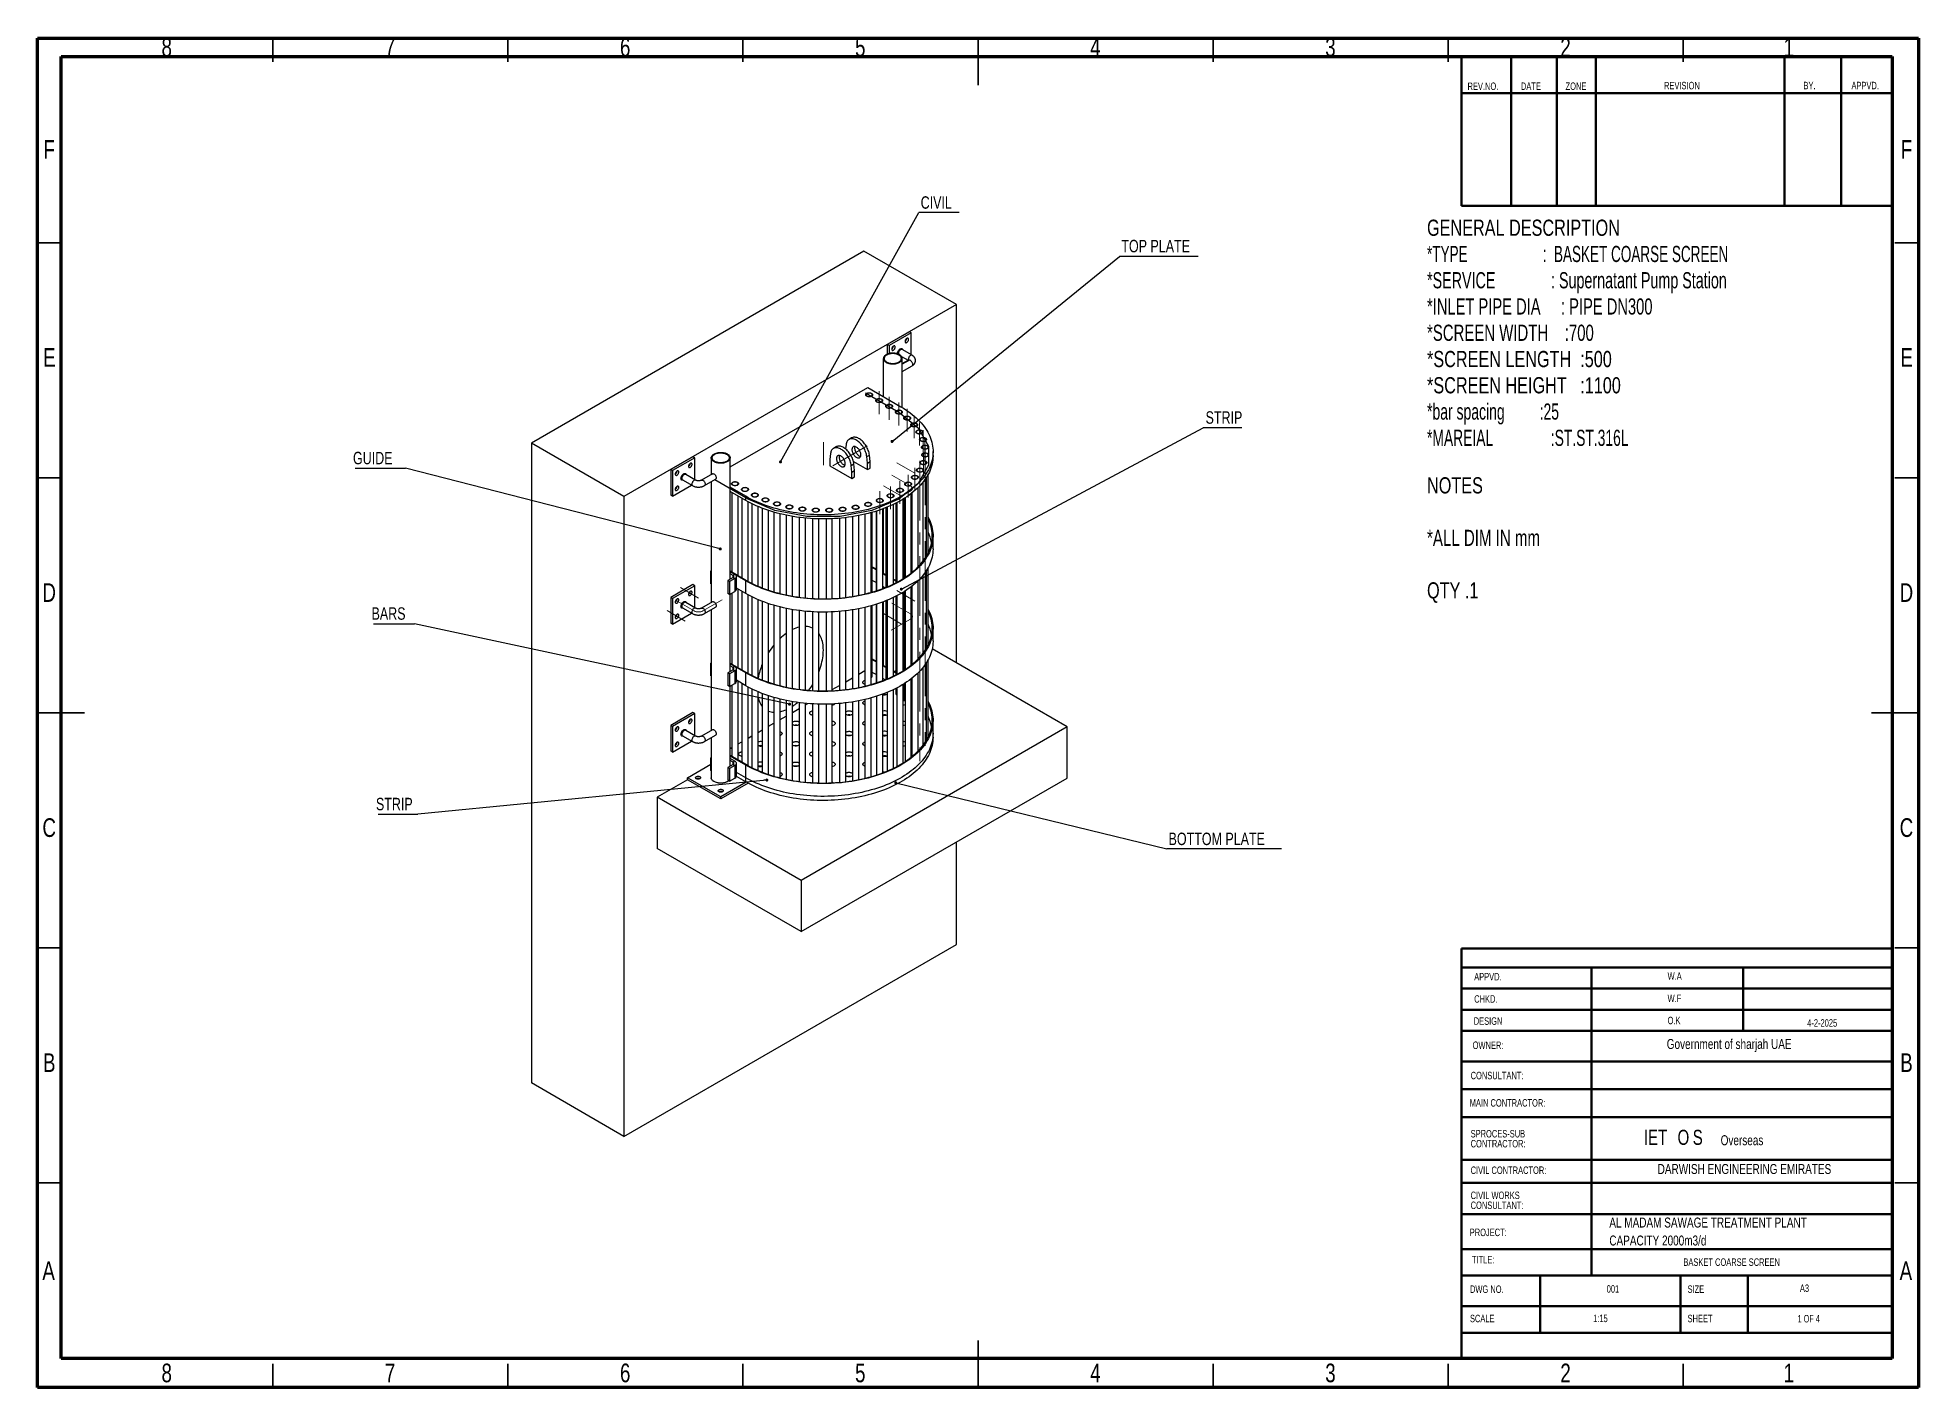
# Model space of a CAD drawing. Header units: millimetres. Extents: x 15 to 1274, y -314 to 292.
# Drawn here: x 15 to 415, y 5 to 292.1 of the extents above; entities that cross this region are included whole.
import ezdxf

# ---------------------------------------------------------------- set-up
doc = ezdxf.new("R2010")
doc.units = ezdxf.units.MM
doc.linetypes.add('CENTERX2', pattern=[20.32, 12.7, -2.54, 2.54, -2.54])
doc.layers.add('BOLD', color=7, linetype='Continuous', lineweight=25)
doc.layers.add('FORMAT', color=7, linetype='Continuous')
doc.styles.add('SLDTEXTSTYLE0', font='TXT', dxfattribs={"width": 0.75})
doc.styles.add('SLDTEXTSTYLE1', font='TXT', dxfattribs={"width": 0.625})
doc.styles.add('SLDTEXTSTYLE2', font='TXT', dxfattribs={"width": 0.661458})
doc.styles.add('SLDTEXTSTYLE3', font='TXT', dxfattribs={"width": 0.679688})
doc.styles.add('SLDTEXTSTYLE4', font='TXT', dxfattribs={"width": 0.690476})
doc.styles.add('SLDTEXTSTYLE5', font='TXT', dxfattribs={"width": 0.645833})
doc.styles.add('SLDTEXTSTYLE6', font='TXT', dxfattribs={"width": 0.639706})
doc.styles.add('SLDTEXTSTYLE7', font='TXT', dxfattribs={"width": 0.696429})
doc.styles.add('SLDTEXTSTYLE8', font='TXT', dxfattribs={"width": 0.666667})
doc.styles.add('SLDTEXTSTYLE9', font='TXT', dxfattribs={"width": 0.687299})
doc.dimstyles.new('SLDDIMSTYLE0', dxfattribs={"dimtxt": 2.5, "dimasz": 0.651282, "dimexe": 0, "dimexo": 0.625, "dimgap": 0, "dimtad": 1, "dimdec": 0, "dimrnd": 1e-09, "dimtxsty": 'Standard', "dimblk1": 'DOT', "dimblk2": 'DOT', "dimsah": 1, "dimcen": 2.5, "dimazin": 3, "dimtfac": 0.651282, "dimtdec": 0, "dimtmove": 0, "dimatfit": 3, "dimldrblk": 'DOT', "dimfrac": 2})

msp = doc.modelspace()

# ---------------------------------------------------------------- texts
at = {"color": 7, "linetype": 'Continuous', "lineweight": 0}
for s, insert, char_height, attachment_point, style in [('8', (42.46, 292.06), 3.969, 2, 'SLDTEXTSTYLE0'), ('7', (89.96, 292.06), 3.969, 2, 'SLDTEXTSTYLE0'), ('6', (139.96, 292.06), 3.969, 2, 'SLDTEXTSTYLE0'), ('5', (189.96, 292.06), 3.969, 2, 'SLDTEXTSTYLE0'), ('4', (239.96, 292.06), 3.969, 2, 'SLDTEXTSTYLE0'), ('3', (289.96, 292.06), 3.969, 2, 'SLDTEXTSTYLE0'), ('2', (339.96, 292.06), 3.969, 2, 'SLDTEXTSTYLE0'), ('1', (387.46, 292.06), 3.969, 2, 'SLDTEXTSTYLE0'), ('REV.NO.', (319.116, 282.564), 1.5875, 1, 'SLDTEXTSTYLE0'), ('DATE', (330.469, 282.579), 1.5875, 1, 'SLDTEXTSTYLE0'), ('ZONE', (339.967, 282.579), 1.5875, 1, 'SLDTEXTSTYLE0'), ('REVISION', (360.908, 282.707), 1.5875, 1, 'SLDTEXTSTYLE0'), ('BY.', (390.561, 282.722), 1.5875, 1, 'SLDTEXTSTYLE0'), ('APPVD.', (400.772, 282.722), 1.5875, 1, 'SLDTEXTSTYLE0'), ('F', (17.458, 270.31), 3.969, 2, 'SLDTEXTSTYLE0'), ('F', (412.458, 270.31), 3.969, 2, 'SLDTEXTSTYLE0'), ('E', (17.508, 226.06), 3.969, 2, 'SLDTEXTSTYLE0'), ('E', (412.508, 226.06), 3.969, 2, 'SLDTEXTSTYLE0'), ('D', (17.453, 176.06), 3.969, 2, 'SLDTEXTSTYLE0'), ('D', (412.453, 176.06), 3.969, 2, 'SLDTEXTSTYLE0'), ('C', (17.459, 126.06), 3.969, 2, 'SLDTEXTSTYLE0'), ('C', (412.459, 126.06), 3.969, 2, 'SLDTEXTSTYLE0'), ('APPVD.', (320.532, 93.15), 1.5875, 1, 'SLDTEXTSTYLE0'), ('W.A', (361.665, 93.282), 1.5875, 1, 'SLDTEXTSTYLE0'), ('CHKD.', (320.532, 88.416), 1.5875, 1, 'SLDTEXTSTYLE0'), ('W.F', (361.665, 88.548), 1.5875, 1, 'SLDTEXTSTYLE0'), ('DESIGN', (320.446, 83.714), 1.5875, 1, 'SLDTEXTSTYLE9'), ('O.K', (361.665, 83.846), 1.5875, 1, 'SLDTEXTSTYLE0'), ('B', (17.471, 76.06), 3.969, 2, 'SLDTEXTSTYLE0'), ('OWNER:', (320.2, 78.573), 1.5875, 1, 'SLDTEXTSTYLE0'), ('B', (412.471, 76.06), 3.969, 2, 'SLDTEXTSTYLE0'), ('CONSULTANT:', (319.779, 72.131), 1.5875, 1, 'SLDTEXTSTYLE0'), ('MAIN CONTRACTOR:', (319.571, 66.315), 1.5875, 1, 'SLDTEXTSTYLE0'), ('CIVIL CONTRACTOR:', (319.779, 51.988), 1.5875, 1, 'SLDTEXTSTYLE0'), ('PROJECT:', (319.583, 38.766), 1.5875, 1, 'SLDTEXTSTYLE0'), ('TITLE:', (320.049, 32.95), 1.5875, 1, 'SLDTEXTSTYLE0'), ('A', (17.34, 31.81), 3.969, 2, 'SLDTEXTSTYLE0'), ('A', (412.34, 31.81), 3.969, 2, 'SLDTEXTSTYLE0'), ('DWG NO.', (319.631, 26.684), 1.5875, 1, 'SLDTEXTSTYLE0'), ('SIZE', (365.907, 26.684), 1.5875, 1, 'SLDTEXTSTYLE0'), ('A3', (389.802, 26.888), 1.5875, 1, 'SLDTEXTSTYLE0'), ('SCALE', (319.631, 20.447), 1.5875, 1, 'SLDTEXTSTYLE0'), ('SHEET', (365.907, 20.447), 1.5875, 1, 'SLDTEXTSTYLE0'), ('8', (42.46, 10.06), 3.969, 2, 'SLDTEXTSTYLE0'), ('7', (89.96, 10.06), 3.969, 2, 'SLDTEXTSTYLE0'), ('6', (139.96, 10.06), 3.969, 2, 'SLDTEXTSTYLE0'), ('5', (189.96, 10.06), 3.969, 2, 'SLDTEXTSTYLE0'), ('4', (239.96, 10.06), 3.969, 2, 'SLDTEXTSTYLE0'), ('3', (289.96, 10.06), 3.969, 2, 'SLDTEXTSTYLE0'), ('2', (339.96, 10.06), 3.969, 2, 'SLDTEXTSTYLE0'), ('1', (387.46, 10.06), 3.969, 2, 'SLDTEXTSTYLE0')]:
    msp.add_mtext(s, dxfattribs=dict(at, insert=insert, char_height=char_height, attachment_point=attachment_point, style=style))
at = {"layer": 'BOLD', "char_height": 1.5875, "attachment_point": 1}
for s, insert, style in [('4-2-2025', (391.357, 83.317), 'SLDTEXTSTYLE0'), ('001', (348.711, 26.742), 'SLDTEXTSTYLE0'), ('1:15', (345.829, 20.471), 'SLDTEXTSTYLE0'), ('1 OF 4', (389.325, 20.401), 'SLDTEXTSTYLE8')]:
    msp.add_mtext(s, dxfattribs=dict(at, insert=insert, style=style))
at = {"layer": 'FORMAT', "attachment_point": 1, "style": 'SLDTEXTSTYLE0'}
for s, insert, char_height in [('Government of sharjah UAE', (361.485, 79.1), 2.11667), ('Overseas', (372.947, 58.631), 2.1167), ('DARWISH ENGINEERING EMIRATES', (359.551, 52.514), 2.11667), ('BASKET COARSE SCREEN', (365.025, 32.436), 1.5875)]:
    msp.add_mtext(s, dxfattribs=dict(at, insert=insert, char_height=char_height))

# ---------------------------------------------------------------- blocks, each defined once
blk = doc.blocks.new('SW_NOTE_0')
at = {"layer": 'BOLD', "color": 0, "attachment_point": 1}
for s, insert, char_height, style in [('GENERAL DESCRIPTION', (0, 4.43), 3.4396, 'SLDTEXTSTYLE0'), ('*TYPE                    :  BASKET COARSE SCREEN', (0, -1.15), 3.4396, 'SLDTEXTSTYLE1'), ('*SERVICE              : Supernatant Pump Station', (0, -6.74), 3.4396, 'SLDTEXTSTYLE2'), ('*INLET PIPE DIA     : PIPE DN300', (0, -12.32), 3.4396, 'SLDTEXTSTYLE3'), ('*SCREEN WIDTH    :700', (0, -17.91), 3.4396, 'SLDTEXTSTYLE4'), ('*SCREEN LENGTH  :500', (0, -23.5), 3.4396, 'SLDTEXTSTYLE0'), ('*SCREEN HEIGHT   :1100', (0, -29.08), 3.4396, 'SLDTEXTSTYLE0'), ('*bar spacing         :25', (0, -34.67), 3.4396, 'SLDTEXTSTYLE5'), ('*MAREIAL               :ST.ST.316L', (0, -40.26), 3.4396, 'SLDTEXTSTYLE6'), ('NOTES', (0, -50.37), 3.44, 'SLDTEXTSTYLE0'), ('*ALL DIM IN mm', (0, -61.54), 3.4396, 'SLDTEXTSTYLE7'), ('QTY .1', (0, -72.71), 3.44, 'SLDTEXTSTYLE0')]:
    blk.add_mtext(s, dxfattribs=dict(at, insert=insert, char_height=char_height, style=style))
blk = doc.blocks.new('SW_NOTE_0_1')
at = {"color": 0, "linetype": 'Continuous', "lineweight": 0, "char_height": 1.5875, "attachment_point": 1, "style": 'SLDTEXTSTYLE0'}
for s, insert in [('CIVIL WORKS', (0, 2.05)), ('CONSULTANT:', (0, -0.07))]:
    blk.add_mtext(s, dxfattribs=dict(at, insert=insert))
blk = doc.blocks.new('SW_NOTE_0_2')
at = {"color": 0, "linetype": 'Continuous', "lineweight": 0, "char_height": 1.5875, "attachment_point": 1, "style": 'SLDTEXTSTYLE0'}
for s, insert in [('SPROCES-SUB', (0, 2.05)), ('CONTRACTOR:', (0, -0.07))]:
    blk.add_mtext(s, dxfattribs=dict(at, insert=insert))
blk = doc.blocks.new('SW_NOTE_0_3')
at = {"layer": 'FORMAT', "color": 0, "char_height": 2.1167, "attachment_point": 1, "style": 'SLDTEXTSTYLE0'}
for s, insert in [('AL MADAM SAWAGE TREATMENT PLANT', (0, 2.73)), ('CAPACITY 2000m3/d', (0, -1.09))]:
    blk.add_mtext(s, dxfattribs=dict(at, insert=insert))
blk = doc.blocks.new('SW_NOTE_0_4')
at = {"layer": 'FORMAT', "color": 0, "char_height": 3.2, "attachment_point": 1, "style": 'SLDTEXTSTYLE0'}
for s, insert in [('IET', (0, 4.13)), ('O', (7.16, 4.13)), ('S', (10.39, 4.13))]:
    blk.add_mtext(s, dxfattribs=dict(at, insert=insert))
blk = doc.blocks.new('SW_NOTE_0_5')
at = {"layer": 'BOLD', "color": 0}
blk.add_line((8.6, 0), (0, 0), dxfattribs=at)
at = {"layer": 'BOLD', "color": 0, "insert": (0.39, 3.48), "char_height": 2.646, "attachment_point": 1, "style": 'SLDTEXTSTYLE0'}
blk.add_mtext('CIVIL', dxfattribs=at)
blk = doc.blocks.new('_Dot')
at = {"color": 0, "linetype": 'ByBlock', "lineweight": -2}
blk.add_line((-0.5, 0), (-1, 0), dxfattribs=at)
at = {"color": 0, "linetype": 'ByBlock', "const_width": 0.5}
blk.add_lwpolyline([(-0.25, 0, 1), (0.25, 0, 1)], format="xyb", close=True, dxfattribs=at)
blk = doc.blocks.new('SW_NOTE_0_6')
at = {"layer": 'BOLD', "color": 0}
blk.add_line((-10.65, 0), (0, 0), dxfattribs=at)
at = {"layer": 'BOLD', "color": 0, "insert": (-11.13, 3.5), "char_height": 2.646, "attachment_point": 1, "style": 'SLDTEXTSTYLE0'}
blk.add_mtext('GUIDE', dxfattribs=at)
blk = doc.blocks.new('SW_NOTE_0_7')
at = {"layer": 'BOLD', "color": 0}
blk.add_line((-8.68, 0), (0, 0), dxfattribs=at)
at = {"layer": 'BOLD', "color": 0, "insert": (-9.11, 3.53), "char_height": 2.646, "attachment_point": 1, "style": 'SLDTEXTSTYLE0'}
blk.add_mtext('BARS', dxfattribs=at)
blk = doc.blocks.new('SW_NOTE_0_8')
at = {"layer": 'BOLD', "color": 0}
blk.add_line((16.72, 0), (0, 0), dxfattribs=at)
at = {"layer": 'BOLD', "color": 0, "insert": (0.37, 3.53), "char_height": 2.646, "attachment_point": 1, "style": 'SLDTEXTSTYLE0'}
blk.add_mtext('TOP PLATE', dxfattribs=at)
blk = doc.blocks.new('SW_NOTE_0_9')
at = {"layer": 'BOLD', "color": 0}
blk.add_line((24.41, 0), (0, 0), dxfattribs=at)
at = {"layer": 'BOLD', "color": 0, "insert": (0.4, 3.44), "char_height": 2.6458, "attachment_point": 1, "style": 'SLDTEXTSTYLE0'}
blk.add_mtext('BOTTOM PLATE', dxfattribs=at)
blk = doc.blocks.new('SW_NOTE_0_10')
at = {"layer": 'BOLD', "color": 0}
blk.add_line((8.18, 0), (0, 0), dxfattribs=at)
at = {"layer": 'BOLD', "color": 0, "insert": (0.48, 3.5), "char_height": 2.646, "attachment_point": 1, "style": 'SLDTEXTSTYLE0'}
blk.add_mtext('STRIP', dxfattribs=at)
blk = doc.blocks.new('SW_NOTE_0_11')
at = {"layer": 'BOLD', "color": 0}
blk.add_line((-8.46, 0), (0, 0), dxfattribs=at)
at = {"layer": 'BOLD', "color": 0, "insert": (-8.93, 3.48), "char_height": 2.646, "attachment_point": 1, "style": 'SLDTEXTSTYLE0'}
blk.add_mtext('STRIP', dxfattribs=at)

# ---------------------------------------------------------------- linework, layer by layer
at = {"color": 7, "linetype": 'Continuous', "lineweight": 70}
for p, q in [((15, 5), (15, 292)), ((15, 292), (415, 292)), ((20, 11.134), (20, 288.134)), ((20, 288.134), (409.402, 288.134)), ((409.402, 288.134), (409.402, 11.134)), ((415, 292), (415, 5)), ((409.402, 11.134), (20, 11.134)), ((415, 5), (15, 5))]:
    msp.add_line(p, q, dxfattribs=at)
at = {"color": 7, "linetype": 'Continuous', "lineweight": 35}
for p, q in [((65, 287), (65, 292)), ((115, 287), (115, 292)), ((165, 287), (165, 292)), ((215, 292.001), (215, 281.999)), ((215, 287), (215, 292)), ((265, 287), (265, 292)), ((315, 287), (315, 292)), ((365, 287), (365, 292)), ((20, 248.5), (15, 248.5)), ((410, 248.5), (415, 248.5)), ((20, 198.5), (15, 198.5)), ((410, 198.5), (415, 198.5)), ((14.999, 148.5), (25.001, 148.5)), ((20, 148.5), (15, 148.5)), ((415.001, 148.5), (404.999, 148.5)), ((410, 148.5), (415, 148.5)), ((20, 98.5), (15, 98.5)), ((410, 98.5), (415, 98.5)), ((20, 48.5), (15, 48.5)), ((410, 48.5), (415, 48.5)), ((215, 4.999), (215, 15.001)), ((65, 10), (65, 5)), ((115, 10), (115, 5)), ((165, 10), (165, 5)), ((215, 10), (215, 5)), ((265, 10), (265, 5)), ((315, 10), (315, 5)), ((365, 10), (365, 5))]:
    msp.add_line(p, q, dxfattribs=at)
at = {"color": 7, "linetype": 'Continuous', "lineweight": 50}
for p, q in [((317.843, 288.134), (317.843, 256.311)), ((328.419, 288.134), (328.419, 256.447)), ((338.078, 288.134), (338.078, 256.311)), ((346.436, 288.134), (346.436, 256.311)), ((386.552, 288.134), (386.552, 256.311)), ((398.589, 288.134), (398.589, 256.311)), ((409.402, 280.318), (317.843, 280.318)), ((409.402, 256.311), (317.843, 256.311)), ((409.402, 98.376), (317.805, 98.376)), ((317.805, 98.376), (317.805, 85.325)), ((409.402, 94.325), (317.805, 94.325)), ((345.448, 89.825), (345.448, 94.325)), ((377.739, 80.825), (377.739, 94.325)), ((409.402, 89.825), (317.805, 89.825)), ((345.448, 85.325), (345.448, 89.825)), ((317.805, 85.325), (317.805, 11.134)), ((409.402, 85.325), (317.805, 85.325)), ((345.448, 80.825), (345.448, 85.325)), ((409.402, 80.825), (317.805, 80.825)), ((345.448, 28.825), (345.448, 80.825)), ((409.402, 74.325), (317.805, 74.325)), ((409.402, 68.451), (317.805, 68.451)), ((409.402, 62.508), (317.805, 62.508)), ((409.402, 53.431), (317.805, 53.431)), ((409.402, 48.5), (317.805, 48.5)), ((409.402, 41.825), (317.805, 41.825)), ((409.402, 34.367), (317.805, 34.367)), ((317.805, 28.825), (409.402, 28.825)), ((334.557, 16.634), (334.557, 28.825)), ((364.44, 16.634), (364.44, 28.825)), ((378.71, 16.634), (378.71, 28.825)), ((317.805, 22.297), (409.402, 22.297)), ((317.805, 16.634), (409.402, 16.634))]:
    msp.add_line(p, q, dxfattribs=at)
at = {"color": 7, "linetype": 'Continuous', "lineweight": 25}
for p, q in [((190.739, 246.66), (120.029, 205.84)), ((210.397, 235.312), (190.739, 246.66)), ((210.397, 235.312), (139.686, 194.492)), ((210.397, 159.103), (210.397, 235.312)), ((200.417, 229.551), (195.703, 226.83)), ((200.794, 229.333), (196.08, 226.612)), ((200.794, 229.333), (200.417, 229.551)), ((200.794, 224.66), (200.794, 229.333)), ((196.08, 226.612), (195.703, 226.83)), ((195.703, 226.83), (195.703, 224.802)), ((196.08, 226.612), (196.08, 224.925)), ((198.722, 224.317), (200.262, 223.428)), ((200.986, 224.549), (198.865, 225.774)), ((194.865, 223.859), (194.865, 215.758)), ((198.885, 213.434), (198.885, 223.859)), ((198.885, 222.787), (200.128, 223.505)), ((200.32, 223.461), (198.885, 222.632)), ((198.885, 221.093), (200.986, 222.306)), ((162.29, 200.79), (191.541, 217.677)), ((191.187, 216.135), (191.187, 215.959)), ((191.541, 217.677), (198.612, 213.595)), ((192.52, 215.959), (192.52, 216.135)), ((193.308, 214.911), (193.308, 214.734)), ((194.642, 214.734), (194.642, 214.911)), ((195.43, 213.686), (195.43, 213.51)), ((196.763, 213.51), (196.763, 213.686)), ((197.498, 212.471), (197.498, 212.295)), ((198.831, 212.295), (198.831, 212.471)), ((199.278, 211.175), (199.278, 210.998)), ((200.611, 210.998), (200.611, 211.175)), ((200.746, 209.754), (200.746, 209.578)), ((201.877, 208.234), (201.877, 208.058)), ((202.079, 209.578), (202.079, 209.754)), ((203.21, 208.058), (203.21, 208.234)), ((139.686, 194.492), (120.029, 205.84)), ((120.029, 205.84), (120.029, 69.75)), ((184.831, 205.07), (184.265, 204.743)), ((186.934, 205.542), (186.819, 204.628)), ((188.131, 206.975), (187.565, 206.648)), ((202.65, 206.641), (202.65, 206.465)), ((203.052, 205.003), (203.052, 204.827)), ((203.983, 206.465), (203.983, 206.641)), ((204.386, 204.827), (204.386, 205.003)), ((205.446, 203.199), (205.446, 204.07)), ((154.38, 202.974), (149.666, 200.253)), ((150.043, 200.035), (149.666, 200.253)), ((149.666, 200.253), (149.666, 194.809)), ((154.757, 202.757), (150.043, 200.035)), ((150.043, 200.035), (150.043, 194.592)), ((154.757, 202.757), (154.38, 202.974)), ((154.757, 198.083), (154.757, 202.757)), ((158.27, 202.733), (158.27, 199.186)), ((162.29, 176.894), (162.29, 202.733)), ((183.634, 203.637), (183.48, 202.41)), ((183.48, 202.41), (183.48, 201.049)), ((183.48, 201.049), (188.194, 198.328)), ((188.039, 201.094), (188.605, 201.421)), ((188.194, 199.689), (188.039, 201.094)), ((188.194, 199.689), (188.759, 200.015)), ((188.507, 201.957), (191.494, 200.233)), ((188.759, 200.015), (188.605, 201.421)), ((188.759, 198.654), (188.759, 200.015)), ((191.339, 202.999), (191.905, 203.326)), ((191.494, 201.594), (191.339, 202.999)), ((191.494, 201.594), (192.059, 201.92)), ((191.494, 200.233), (191.494, 201.594)), ((191.494, 200.233), (192.059, 200.559)), ((192.059, 201.92), (191.905, 203.326)), ((192.059, 200.559), (192.059, 201.92)), ((201.997, 200.107), (201.997, 199.931)), ((202.723, 201.707), (202.723, 201.531)), ((203.077, 203.349), (203.077, 203.173)), ((203.33, 199.931), (203.33, 200.107)), ((204.056, 201.531), (204.056, 201.707)), ((204.41, 203.173), (204.41, 203.349)), ((150.043, 194.592), (154.091, 196.928)), ((152.161, 198.042), (154.282, 196.818)), ((154.949, 197.972), (152.828, 199.197)), ((158.525, 199.333), (156.168, 197.972)), ((156.835, 196.818), (159.192, 198.178)), ((158.27, 197.646), (158.27, 171.968)), ((165.613, 194.545), (162.29, 196.464)), ((162.661, 197.226), (162.661, 197.049)), ((163.994, 197.049), (163.994, 197.226)), ((164.782, 196.001), (164.782, 195.825)), ((166.115, 195.825), (166.115, 196.001)), ((188.194, 198.328), (188.194, 199.689)), ((188.194, 198.328), (188.759, 198.654)), ((199.485, 197.141), (199.485, 196.965)), ((200.818, 196.965), (200.818, 197.141)), ((200.911, 198.576), (200.911, 198.4)), ((202.244, 198.4), (202.244, 198.576)), ((202.244, 179.527), (202.244, 196.389)), ((203.33, 180.784), (203.33, 197.594)), ((204.056, 181.878), (204.056, 198.619)), ((204.41, 182.548), (204.41, 199.23)), ((139.686, 194.492), (139.686, 58.402)), ((150.043, 194.592), (149.666, 194.809)), ((165.613, 193.674), (162.29, 195.593)), ((162.661, 195.379), (162.661, 178.449)), ((163.994, 177.679), (163.994, 194.609)), ((164.782, 194.154), (164.782, 177.225)), ((165.613, 193.674), (165.613, 194.545)), ((166.115, 176.459), (166.115, 193.393)), ((166.887, 194.807), (166.887, 194.63)), ((166.887, 192.992), (166.887, 176.052)), ((168.22, 194.63), (168.22, 194.807)), ((168.22, 175.428), (168.22, 192.377)), ((169.131, 193.779), (169.131, 193.602)), ((169.131, 192.006), (169.131, 175.052)), ((170.465, 193.602), (170.465, 193.779)), ((171.592, 192.93), (171.592, 192.754)), ((172.925, 192.754), (172.925, 192.93)), ((174.224, 192.277), (174.224, 192.101)), ((175.558, 192.101), (175.558, 192.277)), ((188.302, 192.205), (188.302, 192.028)), ((189.635, 192.028), (189.635, 192.205)), ((190.954, 192.831), (190.954, 192.654)), ((192.288, 192.654), (192.288, 192.831)), ((193.44, 193.653), (193.44, 193.477)), ((194.774, 193.477), (194.774, 193.653)), ((195.43, 192.138), (195.43, 175.186)), ((195.717, 194.658), (195.717, 194.482)), ((195.717, 192.255), (195.717, 175.305)), ((197.05, 194.482), (197.05, 194.658)), ((197.05, 175.909), (197.05, 192.851)), ((197.498, 193.072), (197.498, 176.133)), ((197.743, 195.828), (197.743, 195.651)), ((197.743, 193.198), (197.743, 176.261)), ((199.077, 195.651), (199.077, 195.828)), ((199.077, 177.026), (199.077, 193.95)), ((199.278, 192.337), (199.077, 192.464)), ((199.278, 194.075), (199.278, 177.153)), ((199.485, 194.206), (199.485, 177.287)), ((200.818, 178.249), (200.818, 195.147)), ((200.911, 195.219), (200.911, 178.323)), ((170.465, 174.568), (170.465, 191.527)), ((171.592, 191.176), (171.592, 174.212)), ((172.925, 173.85), (172.925, 190.817)), ((174.224, 190.522), (174.224, 173.552)), ((175.558, 173.299), (175.558, 190.271)), ((176.983, 191.83), (176.983, 191.654)), ((176.983, 190.058), (176.983, 173.084)), ((178.317, 191.654), (178.317, 191.83)), ((178.317, 172.932), (178.317, 189.908)), ((179.82, 191.597), (179.82, 191.421)), ((179.82, 189.794), (179.82, 172.817)), ((181.154, 191.421), (181.154, 191.597)), ((181.154, 172.763), (181.154, 189.74)), ((182.686, 191.582), (182.686, 191.406)), ((182.686, 189.733), (182.686, 172.755)), ((184.019, 191.406), (184.019, 191.582)), ((184.019, 172.797), (184.019, 189.774)), ((185.529, 191.786), (185.529, 191.61)), ((185.529, 189.874), (185.529, 172.898)), ((186.863, 191.61), (186.863, 191.786)), ((186.863, 173.036), (186.863, 190.011)), ((188.302, 190.211), (188.302, 173.238)), ((189.635, 173.477), (189.635, 190.448)), ((190.954, 190.733), (190.954, 173.765)), ((192.288, 174.112), (192.288, 191.077)), ((192.52, 174.179), (192.52, 191.143)), ((193.308, 191.381), (193.308, 174.42)), ((193.44, 191.423), (193.44, 174.462)), ((194.774, 174.929), (194.774, 191.884)), ((194.865, 191.918), (194.865, 178.197)), ((205.446, 183.384), (205.446, 186.106)), ((158.212, 178.677), (158.27, 178.71)), ((158.212, 178.677), (158.27, 178.644)), ((158.212, 175.955), (158.212, 178.677)), ((162.926, 177.262), (161.795, 176.608)), ((162.172, 176.391), (161.795, 176.608)), ((161.795, 176.608), (161.795, 173.887)), ((163.304, 177.044), (162.172, 176.391)), ((162.172, 176.391), (162.172, 173.669)), ((162.29, 178.663), (165.755, 176.663)), ((163.304, 177.915), (162.29, 178.5)), ((165.613, 176.581), (162.29, 178.5)), ((162.926, 177.697), (162.29, 178.065)), ((163.304, 177.915), (162.926, 177.697)), ((162.926, 177.262), (163.304, 177.044)), ((163.304, 177.044), (163.304, 174.322)), ((163.616, 174.757), (163.616, 177.479)), ((165.613, 173.859), (165.613, 176.581)), ((192.52, 179.55), (193.308, 179.095)), ((193.308, 178.932), (192.52, 179.387)), ((193.308, 176.21), (192.52, 176.665)), ((194.774, 178.249), (195.43, 177.871)), ((195.43, 177.707), (194.774, 178.086)), ((197.05, 176.935), (197.498, 176.677)), ((197.498, 176.514), (197.05, 176.772)), ((202.244, 159.93), (202.244, 176.574)), ((203.33, 161.187), (203.33, 177.779)), ((204.056, 162.281), (204.056, 178.804)), ((204.41, 162.951), (204.41, 179.415)), ((154.38, 175.756), (149.666, 173.035)), ((150.043, 172.817), (149.666, 173.035)), ((149.666, 173.035), (149.666, 167.591)), ((154.757, 175.538), (150.043, 172.817)), ((150.043, 172.817), (150.043, 167.374)), ((154.757, 175.538), (154.38, 175.756)), ((154.757, 170.865), (154.757, 175.538)), ((158.525, 172.115), (156.168, 170.754)), ((158.212, 175.955), (158.27, 175.922)), ((162.172, 173.669), (161.795, 173.887)), ((162.172, 173.669), (163.304, 174.322)), ((162.29, 157.297), (162.29, 173.737)), ((162.661, 173.951), (162.661, 158.852)), ((165.613, 173.859), (163.616, 175.012)), ((163.994, 158.082), (163.994, 174.794)), ((164.782, 174.339), (164.782, 157.628)), ((166.115, 156.862), (166.115, 173.578)), ((166.887, 173.177), (166.887, 156.455)), ((168.22, 155.831), (168.22, 172.562)), ((169.131, 172.191), (169.131, 155.455)), ((195.225, 175.104), (194.774, 175.364)), ((194.774, 155.332), (194.774, 172.07)), ((194.865, 175.312), (194.865, 174.964)), ((194.865, 172.104), (194.865, 158.6)), ((195.43, 172.323), (195.43, 155.589)), ((195.717, 172.44), (195.717, 155.708)), ((197.05, 156.312), (197.05, 173.036)), ((197.498, 173.257), (197.498, 156.536)), ((197.743, 173.383), (197.743, 156.664)), ((199.077, 157.429), (199.077, 174.135)), ((199.278, 172.74), (199.077, 172.867)), ((199.278, 174.26), (199.278, 157.556)), ((199.485, 174.392), (199.485, 157.69)), ((200.818, 158.652), (200.818, 175.332)), ((200.911, 175.404), (200.911, 158.726)), ((150.043, 167.374), (154.091, 169.71)), ((152.161, 170.824), (154.282, 169.6)), ((154.949, 170.754), (152.828, 171.979)), ((156.835, 169.6), (159.192, 170.96)), ((158.27, 170.428), (158.27, 144.75)), ((170.465, 154.971), (170.465, 171.712)), ((171.592, 171.361), (171.592, 154.615)), ((172.925, 154.253), (172.925, 171.002)), ((174.224, 170.707), (174.224, 153.955)), ((175.558, 153.702), (175.558, 170.457)), ((176.983, 170.244), (176.983, 153.487)), ((178.317, 153.335), (178.317, 170.094)), ((179.82, 169.979), (179.82, 153.22)), ((181.154, 153.166), (181.154, 169.925)), ((182.686, 169.918), (182.686, 153.158)), ((184.019, 153.2), (184.019, 169.959)), ((185.529, 170.059), (185.529, 153.301)), ((186.863, 153.439), (186.863, 170.196)), ((188.302, 170.397), (188.302, 153.641)), ((189.635, 153.88), (189.635, 170.633)), ((190.954, 170.919), (190.954, 154.168)), ((192.288, 154.516), (192.288, 171.262)), ((192.52, 156.256), (192.52, 171.328)), ((193.308, 171.566), (193.308, 155.031)), ((193.44, 171.608), (193.44, 154.865)), ((199.278, 171.099), (199.077, 171.216)), ((199.077, 169.676), (199.278, 169.56)), ((199.077, 168.462), (199.278, 168.578)), ((199.278, 168.423), (199.077, 168.307)), ((150.043, 167.374), (149.666, 167.591)), ((199.077, 166.767), (199.278, 166.884)), ((205.446, 163.787), (205.446, 166.509)), ((194.774, 160.045), (194.865, 160.097)), ((199.278, 160.848), (199.077, 160.732)), ((233.967, 145.496), (205.256, 162.071)), ((158.212, 159.08), (158.27, 159.113)), ((158.212, 159.08), (158.27, 159.047)), ((158.212, 156.358), (158.212, 159.08)), ((158.212, 156.358), (158.27, 156.325)), ((162.926, 157.665), (161.795, 157.011)), ((162.172, 156.794), (161.795, 157.011)), ((161.795, 157.011), (161.795, 154.29)), ((163.304, 157.447), (162.172, 156.794)), ((162.172, 156.794), (162.172, 154.072)), ((162.29, 159.066), (165.755, 157.066)), ((163.304, 158.318), (162.29, 158.903)), ((165.613, 156.984), (162.29, 158.903)), ((162.926, 158.1), (162.29, 158.468)), ((163.304, 158.318), (162.926, 158.1)), ((162.926, 157.665), (163.304, 157.447)), ((163.304, 157.447), (163.304, 154.725)), ((163.616, 155.16), (163.616, 157.882)), ((165.613, 154.262), (165.613, 156.984)), ((189.635, 156.697), (190.954, 157.458)), ((192.52, 159.953), (193.308, 159.498)), ((193.308, 159.335), (192.52, 159.79)), ((193.308, 156.613), (192.52, 157.068)), ((194.774, 159.609), (194.865, 159.662)), ((194.774, 158.652), (195.43, 158.274)), ((195.43, 158.11), (194.774, 158.489)), ((197.05, 157.338), (197.498, 157.08)), ((197.498, 156.917), (197.05, 157.175)), ((197.498, 157.481), (197.433, 157.444)), ((197.473, 157.094), (197.498, 157.101)), ((199.278, 158.509), (199.077, 158.625)), ((202.244, 140.333), (202.244, 156.977)), ((203.33, 141.59), (203.33, 158.182)), ((204.056, 142.684), (204.056, 159.207)), ((204.41, 143.469), (204.41, 159.818)), ((162.172, 154.072), (161.795, 154.29)), ((162.172, 154.072), (163.304, 154.725)), ((162.29, 137.156), (162.29, 154.14)), ((162.661, 154.354), (162.661, 139.255)), ((165.613, 154.262), (163.616, 155.416)), ((163.994, 138.486), (163.994, 155.197)), ((164.782, 154.743), (164.782, 138.031)), ((166.115, 137.265), (166.115, 153.981)), ((166.887, 153.58), (166.887, 136.858)), ((168.22, 136.234), (168.22, 152.965)), ((169.131, 152.594), (169.131, 135.858)), ((170.465, 135.374), (170.465, 152.115)), ((184.019, 153.455), (185.529, 154.327)), ((186.863, 155.096), (188.302, 155.927)), ((193.44, 152.011), (193.44, 135.268)), ((195.225, 155.507), (194.774, 155.767)), ((194.774, 135.735), (194.774, 152.473)), ((194.98, 152.39), (195.126, 152.306)), ((195.717, 152.843), (195.717, 136.111)), ((197.05, 136.715), (197.05, 153.439)), ((197.498, 153.66), (197.498, 152.591)), ((197.743, 153.786), (197.743, 137.067)), ((199.077, 137.832), (199.077, 154.539)), ((199.278, 153.143), (199.077, 153.27)), ((199.278, 154.663), (199.278, 151.295)), ((199.485, 154.795), (199.485, 138.093)), ((200.818, 139.055), (200.818, 155.735)), ((200.911, 155.807), (200.911, 139.129)), ((154.38, 148.538), (149.666, 145.817)), ((154.757, 148.32), (150.043, 145.599)), ((154.757, 148.32), (154.38, 148.538)), ((154.757, 143.647), (154.757, 148.32)), ((171.592, 151.764), (171.592, 135.018)), ((172.925, 134.656), (172.925, 151.405)), ((174.224, 151.11), (174.224, 134.358)), ((175.558, 134.105), (175.558, 150.86)), ((175.558, 148.57), (176.983, 149.393)), ((176.983, 150.647), (176.983, 133.89)), ((178.317, 133.738), (178.317, 150.497)), ((178.317, 150.163), (178.818, 150.452)), ((179.82, 150.382), (179.82, 133.623)), ((181.154, 133.569), (181.154, 150.328)), ((182.686, 150.321), (182.686, 133.561)), ((184.019, 133.603), (184.019, 150.362)), ((185.529, 150.462), (185.529, 133.704)), ((186.863, 133.842), (186.863, 150.599)), ((188.302, 150.8), (188.302, 134.044)), ((189.635, 134.283), (189.635, 151.036)), ((190.954, 151.322), (190.954, 134.571)), ((192.288, 134.919), (192.288, 151.665)), ((195.717, 148.098), (195.708, 148.093)), ((150.043, 145.599), (149.666, 145.817)), ((149.666, 145.817), (149.666, 140.373)), ((150.043, 145.599), (150.043, 140.156)), ((154.949, 143.536), (152.828, 144.761)), ((158.525, 144.897), (156.168, 143.536)), ((168.22, 144.334), (169.131, 144.86)), ((170.465, 145.63), (171.592, 146.281)), ((172.925, 147.05), (174.224, 147.8)), ((233.967, 145.496), (177.399, 112.84)), ((205.446, 144.19), (205.446, 146.912)), ((205.446, 143.319), (205.446, 144.19)), ((233.967, 134.609), (233.967, 145.496)), ((150.043, 140.156), (149.666, 140.373)), ((150.043, 140.156), (154.091, 142.492)), ((152.161, 143.606), (154.282, 142.382)), ((156.835, 142.382), (159.192, 143.742)), ((158.27, 143.21), (158.27, 134.688)), ((162.29, 140.911), (162.661, 141.125)), ((163.994, 141.895), (164.782, 142.349)), ((166.115, 143.119), (166.887, 143.564)), ((195.717, 143.744), (195.708, 143.739)), ((153.208, 134.688), (158.212, 137.577)), ((158.212, 138.938), (158.27, 138.971)), ((158.212, 138.938), (158.27, 138.905)), ((158.212, 136.217), (158.212, 138.938)), ((158.212, 136.217), (158.27, 136.184)), ((162.926, 137.523), (161.795, 136.87)), ((162.172, 136.652), (161.795, 136.87)), ((161.795, 136.87), (161.795, 134.148)), ((163.304, 137.305), (162.172, 136.652)), ((162.172, 136.652), (162.172, 133.931)), ((162.29, 139.469), (165.755, 137.469)), ((165.613, 137.387), (162.29, 139.306)), ((163.304, 138.176), (162.29, 138.762)), ((162.926, 137.959), (162.29, 138.326)), ((163.304, 138.176), (162.926, 137.959)), ((162.926, 137.523), (163.304, 137.305)), ((163.304, 137.305), (163.304, 134.584)), ((163.616, 135.019), (163.616, 137.741)), ((165.613, 134.665), (165.613, 137.387)), ((195.717, 139.389), (195.708, 139.384)), ((153.208, 134.253), (146.757, 130.529)), ((153.208, 134.253), (153.208, 134.688)), ((160.28, 130.606), (153.208, 134.688)), ((160.28, 130.171), (153.208, 134.253)), ((165.708, 133.74), (160.28, 130.606)), ((166.092, 133.526), (160.28, 130.171)), ((162.172, 133.931), (161.795, 134.148)), ((162.172, 133.931), (163.304, 134.584)), ((165.613, 133.794), (163.61, 134.951)), ((165.613, 134.665), (163.616, 135.819)), ((165.613, 133.794), (165.613, 134.665)), ((177.399, 101.953), (233.967, 134.609)), ((146.757, 130.529), (146.757, 119.642)), ((177.399, 112.84), (146.757, 130.529)), ((160.28, 130.171), (160.28, 130.606)), ((210.397, 99.222), (210.397, 121.002)), ((177.399, 101.953), (146.757, 119.642)), ((177.399, 112.84), (177.399, 101.953)), ((139.686, 58.402), (210.397, 99.222)), ((139.686, 58.402), (120.029, 69.75))]:
    msp.add_line(p, q, dxfattribs=at)
at = {"color": 7, "linetype": 'Continuous'}
for p, q in [((191.069, 216.534), (198.14, 212.451)), ((166.085, 193.946), (159.014, 198.028))]:
    msp.add_line(p, q, dxfattribs=at)
at = {"color": 8, "linetype": 'Continuous', "lineweight": 25}
for p, q in [((162.926, 177.262), (162.926, 177.697)), ((162.926, 157.665), (162.926, 158.1)), ((197.433, 157.444), (197.498, 157.406)), ((162.926, 137.523), (162.926, 137.959))]:
    msp.add_line(p, q, dxfattribs=at)
at = {"color": 7, "linetype": 'Continuous', "lineweight": 25, "flags": 128}
for points in [[(200.229, 227.918), (200.22, 228.007), (200.194, 228.081), (200.152, 228.137), (200.096, 228.173), (200.028, 228.187), (199.952, 228.178), (199.872, 228.147), (199.791, 228.095), (199.712, 228.024), (199.64, 227.939), (199.578, 227.842), (199.528, 227.738), (199.494, 227.633), (199.477, 227.531), (199.477, 227.437), (199.494, 227.355), (199.528, 227.289), (199.578, 227.243), (199.64, 227.218), (199.712, 227.215), (199.791, 227.235), (199.872, 227.277), (199.952, 227.339), (200.028, 227.418), (200.096, 227.509), (200.152, 227.61), (200.194, 227.715), (200.22, 227.819), (200.229, 227.918)], [(194.93, 223.566), (194.996, 223.447), (195.084, 223.332), (195.194, 223.223), (195.323, 223.122), (195.47, 223.03), (195.633, 222.947), (195.812, 222.875), (196.002, 222.814), (196.203, 222.766), (196.412, 222.73), (196.626, 222.708), (196.843, 222.699), (197.061, 222.704), (197.276, 222.722), (197.487, 222.754), (197.69, 222.799), (197.884, 222.856), (198.066, 222.925), (198.234, 223.005), (198.386, 223.094), (198.521, 223.193), (198.636, 223.3), (198.73, 223.413), (198.803, 223.532), (198.853, 223.654), (198.88, 223.778), (198.883, 223.904), (198.863, 224.029), (198.82, 224.152), (198.753, 224.272), (198.665, 224.387), (198.556, 224.495), (198.427, 224.597), (198.28, 224.689), (198.116, 224.772), (197.938, 224.844), (197.747, 224.905), (197.546, 224.953), (197.337, 224.989), (197.123, 225.011), (196.906, 225.02), (196.689, 225.015), (196.473, 224.996), (196.263, 224.965), (196.059, 224.92), (195.865, 224.863), (195.683, 224.794), (195.515, 224.714), (195.363, 224.624), (195.229, 224.525), (195.114, 224.419), (195.019, 224.306), (194.947, 224.187), (194.896, 224.065), (194.87, 223.94), (194.866, 223.815), (194.886, 223.69), (194.93, 223.566)], [(195.108, 223.593), (195.173, 223.479), (195.259, 223.369), (195.366, 223.266), (195.493, 223.171), (195.638, 223.084), (195.799, 223.008), (195.974, 222.943), (196.161, 222.89), (196.357, 222.849), (196.56, 222.821), (196.767, 222.807), (196.976, 222.807), (197.183, 222.821), (197.386, 222.848), (197.582, 222.888), (197.769, 222.941), (197.945, 223.006), (198.106, 223.082), (198.252, 223.168), (198.38, 223.263), (198.488, 223.366), (198.574, 223.475), (198.639, 223.59), (198.681, 223.708), (198.699, 223.827), (198.694, 223.948), (198.664, 224.067), (198.612, 224.183), (198.536, 224.295), (198.44, 224.402), (198.322, 224.501), (198.186, 224.592), (198.033, 224.674), (197.864, 224.745), (197.683, 224.804), (197.491, 224.851), (197.291, 224.885), (197.086, 224.906), (196.878, 224.913), (196.67, 224.906), (196.464, 224.886), (196.264, 224.852), (196.072, 224.806), (195.891, 224.747), (195.722, 224.676), (195.568, 224.595), (195.431, 224.504), (195.313, 224.405), (195.216, 224.299), (195.14, 224.187), (195.086, 224.071), (195.056, 223.951), (195.05, 223.831), (195.067, 223.711), (195.108, 223.593)], [(196.646, 225.85), (196.655, 225.761), (196.681, 225.687), (196.723, 225.631), (196.779, 225.595), (196.847, 225.581), (196.922, 225.59), (197.003, 225.621), (197.084, 225.673), (197.163, 225.744), (197.235, 225.829), (197.297, 225.926), (197.346, 226.03), (197.381, 226.135), (197.398, 226.237), (197.398, 226.331), (197.381, 226.413), (197.346, 226.479), (197.297, 226.525), (197.235, 226.55), (197.163, 226.553), (197.084, 226.532), (197.003, 226.491), (196.922, 226.429), (196.847, 226.35), (196.779, 226.258), (196.723, 226.158), (196.681, 226.053), (196.655, 225.949), (196.646, 225.85)], [(191.335, 216.435), (191.436, 216.483), (191.551, 216.521), (191.675, 216.546), (191.804, 216.558), (191.936, 216.556), (192.065, 216.541), (192.187, 216.512), (192.298, 216.472), (192.395, 216.421), (192.475, 216.36), (192.534, 216.293), (192.572, 216.22), (192.587, 216.145), (192.578, 216.069), (192.546, 215.995), (192.492, 215.926), (192.417, 215.864), (192.324, 215.81), (192.216, 215.767), (192.096, 215.736), (191.969, 215.717), (191.837, 215.712), (191.707, 215.72), (191.581, 215.742), (191.464, 215.777), (191.359, 215.823), (191.27, 215.879), (191.2, 215.943), (191.151, 216.013), (191.125, 216.088), (191.122, 216.164), (191.143, 216.239), (191.186, 216.31), (191.251, 216.376), (191.335, 216.435)], [(191.73, 216.513), (191.609, 216.493), (191.496, 216.46), (191.396, 216.415), (191.312, 216.36), (191.249, 216.297), (191.207, 216.228), (191.188, 216.155), (191.194, 216.082), (191.223, 216.011), (191.275, 215.944), (191.348, 215.884), (191.439, 215.834), (191.546, 215.794), (191.663, 215.766), (191.788, 215.752), (191.914, 215.752), (192.039, 215.765), (192.157, 215.792), (192.264, 215.832), (192.356, 215.882), (192.43, 215.941), (192.483, 216.008), (192.513, 216.079), (192.52, 216.152), (192.502, 216.224), (192.461, 216.294), (192.399, 216.357), (192.316, 216.413), (192.217, 216.458), (192.104, 216.492), (191.983, 216.513), (191.857, 216.52), (191.73, 216.513)], [(198.612, 213.595), (199.127, 213.288), (199.625, 212.971), (200.105, 212.646), (200.568, 212.312), (201.011, 211.97), (201.436, 211.62), (201.841, 211.262), (202.227, 210.897), (202.592, 210.525), (202.936, 210.147), (203.26, 209.763), (203.562, 209.372), (203.843, 208.977), (204.101, 208.576), (204.338, 208.171), (204.552, 207.762), (204.744, 207.349), (204.913, 206.933), (205.059, 206.514), (205.181, 206.093), (205.281, 205.669), (205.357, 205.244), (205.41, 204.817), (205.439, 204.39), (205.445, 203.963), (205.428, 203.536), (205.387, 203.109), (205.322, 202.683), (205.234, 202.259), (205.123, 201.836), (204.989, 201.416), (204.831, 200.998), (204.651, 200.584), (204.448, 200.172), (204.223, 199.765), (203.975, 199.363), (203.705, 198.964), (203.414, 198.572), (203.101, 198.184), (202.767, 197.803), (202.412, 197.428), (202.037, 197.059), (201.641, 196.698), (201.226, 196.344), (200.792, 195.998), (200.339, 195.659), (199.867, 195.33), (199.378, 195.009), (198.872, 194.697), (198.348, 194.395), (197.808, 194.103), (197.252, 193.82), (196.681, 193.548), (196.096, 193.287), (195.496, 193.036), (194.883, 192.796), (194.257, 192.568), (193.619, 192.351), (192.969, 192.147), (192.308, 191.954), (191.637, 191.773), (190.956, 191.605), (190.267, 191.449), (189.569, 191.306), (188.864, 191.176), (188.152, 191.059), (187.434, 190.955), (186.71, 190.864), (185.982, 190.786), (185.25, 190.722), (184.515, 190.671), (183.777, 190.634), (183.038, 190.61), (182.298, 190.6), (181.557, 190.604), (180.818, 190.621), (180.079, 190.651), (179.343, 190.695), (178.609, 190.753), (177.879, 190.823), (177.153, 190.908), (176.432, 191.005), (175.717, 191.116), (175.008, 191.239), (174.306, 191.376), (173.613, 191.525), (172.927, 191.687), (172.252, 191.862), (171.586, 192.049), (170.93, 192.247), (170.286, 192.458), (169.654, 192.681), (169.034, 192.915), (168.428, 193.16), (167.835, 193.416), (167.257, 193.683), (166.693, 193.96), (166.145, 194.248), (165.613, 194.545)], [(193.457, 215.21), (193.558, 215.259), (193.672, 215.296), (193.796, 215.321), (193.926, 215.333), (194.057, 215.331), (194.186, 215.316), (194.308, 215.288), (194.419, 215.247), (194.516, 215.196), (194.596, 215.136), (194.656, 215.068), (194.694, 214.996), (194.708, 214.92), (194.699, 214.844), (194.667, 214.771), (194.613, 214.702), (194.538, 214.639), (194.445, 214.586), (194.337, 214.542), (194.217, 214.511), (194.09, 214.492), (193.959, 214.487), (193.828, 214.496), (193.702, 214.518), (193.585, 214.552), (193.48, 214.598), (193.392, 214.654), (193.322, 214.718), (193.273, 214.789), (193.246, 214.863), (193.243, 214.939), (193.264, 215.014), (193.307, 215.086), (193.372, 215.152), (193.457, 215.21)], [(193.852, 215.289), (193.73, 215.269), (193.617, 215.235), (193.517, 215.19), (193.434, 215.135), (193.37, 215.072), (193.328, 215.003), (193.309, 214.931), (193.315, 214.857), (193.344, 214.786), (193.396, 214.72), (193.469, 214.66), (193.561, 214.609), (193.667, 214.569), (193.785, 214.542), (193.909, 214.528), (194.036, 214.527), (194.16, 214.541), (194.278, 214.568), (194.385, 214.607), (194.477, 214.657), (194.551, 214.717), (194.604, 214.783), (194.635, 214.854), (194.641, 214.927), (194.624, 215), (194.583, 215.069), (194.52, 215.132), (194.437, 215.188), (194.338, 215.233), (194.226, 215.267), (194.104, 215.288), (193.978, 215.295), (193.852, 215.289)], [(195.578, 213.985), (195.679, 214.034), (195.793, 214.071), (195.917, 214.097), (196.047, 214.108), (196.179, 214.107), (196.307, 214.091), (196.429, 214.063), (196.541, 214.023), (196.638, 213.972), (196.717, 213.911), (196.777, 213.844), (196.815, 213.771), (196.83, 213.695), (196.821, 213.62), (196.789, 213.546), (196.734, 213.477), (196.659, 213.415), (196.566, 213.361), (196.458, 213.318), (196.339, 213.286), (196.211, 213.268), (196.08, 213.263), (195.949, 213.271), (195.823, 213.293), (195.706, 213.328), (195.602, 213.374), (195.513, 213.43), (195.443, 213.494), (195.394, 213.564), (195.368, 213.639), (195.365, 213.714), (195.385, 213.789), (195.429, 213.861), (195.494, 213.927), (195.578, 213.985)], [(195.973, 214.064), (195.851, 214.044), (195.738, 214.011), (195.639, 213.966), (195.555, 213.911), (195.491, 213.847), (195.449, 213.778), (195.431, 213.706), (195.436, 213.633), (195.466, 213.562), (195.518, 213.495), (195.591, 213.435), (195.682, 213.385), (195.788, 213.345), (195.906, 213.317), (196.03, 213.303), (196.157, 213.303), (196.282, 213.316), (196.399, 213.343), (196.506, 213.382), (196.598, 213.433), (196.672, 213.492), (196.726, 213.559), (196.756, 213.63), (196.763, 213.703), (196.745, 213.775), (196.704, 213.844), (196.641, 213.908), (196.559, 213.963), (196.459, 214.009), (196.347, 214.043), (196.225, 214.064), (196.099, 214.071), (195.973, 214.064)], [(197.672, 212.785), (197.777, 212.83), (197.894, 212.864), (198.02, 212.886), (198.151, 212.894), (198.282, 212.889), (198.41, 212.87), (198.529, 212.838), (198.637, 212.795), (198.729, 212.741), (198.804, 212.678), (198.858, 212.609), (198.889, 212.535), (198.898, 212.46), (198.882, 212.384), (198.844, 212.312), (198.784, 212.244), (198.704, 212.184), (198.606, 212.133), (198.495, 212.093), (198.373, 212.065), (198.244, 212.05), (198.112, 212.049), (197.982, 212.061), (197.859, 212.086), (197.744, 212.124), (197.644, 212.173), (197.56, 212.231), (197.496, 212.297), (197.453, 212.369), (197.433, 212.444), (197.436, 212.52), (197.463, 212.594), (197.512, 212.665), (197.583, 212.729), (197.672, 212.785)], [(198.041, 212.849), (197.919, 212.829), (197.807, 212.796), (197.707, 212.751), (197.623, 212.696), (197.559, 212.632), (197.517, 212.563), (197.499, 212.491), (197.504, 212.418), (197.534, 212.347), (197.586, 212.28), (197.659, 212.22), (197.75, 212.169), (197.856, 212.13), (197.974, 212.102), (198.098, 212.088), (198.225, 212.088), (198.35, 212.101), (198.467, 212.128), (198.574, 212.167), (198.666, 212.218), (198.74, 212.277), (198.794, 212.344), (198.824, 212.415), (198.831, 212.488), (198.813, 212.56), (198.772, 212.629), (198.709, 212.693), (198.627, 212.748), (198.527, 212.794), (198.415, 212.828), (198.294, 212.849), (198.167, 212.856), (198.041, 212.849)], [(199.528, 211.523), (199.643, 211.56), (199.767, 211.585), (199.897, 211.597), (200.028, 211.595), (200.157, 211.58), (200.279, 211.551), (200.39, 211.511), (200.487, 211.46), (200.566, 211.399), (200.626, 211.332), (200.663, 211.259), (200.678, 211.183), (200.669, 211.108), (200.636, 211.034), (200.582, 210.965), (200.507, 210.903), (200.414, 210.849), (200.305, 210.806), (200.186, 210.775), (200.058, 210.756), (199.927, 210.751), (199.796, 210.76), (199.67, 210.782), (199.553, 210.817), (199.449, 210.863), (199.36, 210.919), (199.291, 210.983), (199.242, 211.054), (199.216, 211.128), (199.213, 211.204), (199.234, 211.279), (199.277, 211.35), (199.343, 211.416), (199.427, 211.474), (199.528, 211.523)], [(199.821, 211.553), (199.7, 211.532), (199.587, 211.499), (199.487, 211.454), (199.403, 211.399), (199.339, 211.336), (199.297, 211.267), (199.279, 211.195), (199.284, 211.121), (199.314, 211.05), (199.366, 210.984), (199.439, 210.924), (199.53, 210.873), (199.637, 210.833), (199.754, 210.806), (199.878, 210.792), (200.005, 210.791), (200.13, 210.805), (200.248, 210.832), (200.354, 210.871), (200.447, 210.921), (200.521, 210.981), (200.574, 211.047), (200.604, 211.118), (200.611, 211.191), (200.593, 211.264), (200.552, 211.333), (200.489, 211.396), (200.407, 211.452), (200.307, 211.497), (200.195, 211.531), (200.074, 211.552), (199.948, 211.559), (199.821, 211.553)], [(201.08, 210.131), (201.202, 210.159), (201.33, 210.175), (201.462, 210.176), (201.592, 210.165), (201.716, 210.14), (201.83, 210.102), (201.931, 210.053), (202.015, 209.995), (202.08, 209.929), (202.124, 209.858), (202.144, 209.783), (202.142, 209.707), (202.115, 209.632), (202.066, 209.562), (201.996, 209.498), (201.908, 209.442), (201.803, 209.396), (201.686, 209.361), (201.56, 209.339), (201.43, 209.331), (201.298, 209.336), (201.171, 209.354), (201.051, 209.386), (200.943, 209.429), (200.85, 209.482), (200.775, 209.545), (200.721, 209.614), (200.689, 209.688), (200.68, 209.763), (200.694, 209.839), (200.732, 209.911), (200.792, 209.979), (200.871, 210.039), (200.968, 210.091), (201.08, 210.131)], [(201.289, 210.132), (201.168, 210.112), (201.055, 210.079), (200.955, 210.034), (200.871, 209.979), (200.808, 209.915), (200.766, 209.846), (200.747, 209.774), (200.753, 209.701), (200.782, 209.63), (200.834, 209.563), (200.907, 209.503), (200.998, 209.452), (201.105, 209.413), (201.222, 209.385), (201.347, 209.371), (201.473, 209.371), (201.598, 209.384), (201.716, 209.411), (201.823, 209.45), (201.915, 209.501), (201.989, 209.56), (202.042, 209.627), (202.072, 209.698), (202.079, 209.771), (202.061, 209.843), (202.02, 209.912), (201.958, 209.976), (201.875, 210.031), (201.776, 210.077), (201.663, 210.111), (201.542, 210.132), (201.416, 210.139), (201.289, 210.132)], [(202.299, 208.633), (202.427, 208.652), (202.558, 208.657), (202.688, 208.649), (202.814, 208.627), (202.932, 208.593), (203.037, 208.547), (203.126, 208.491), (203.196, 208.427), (203.245, 208.357), (203.272, 208.282), (203.275, 208.207), (203.255, 208.132), (203.212, 208.06), (203.147, 207.994), (203.063, 207.935), (202.963, 207.887), (202.849, 207.849), (202.725, 207.824), (202.595, 207.812), (202.463, 207.813), (202.334, 207.828), (202.212, 207.856), (202.101, 207.896), (202.003, 207.947), (201.924, 208.008), (201.864, 208.075), (201.825, 208.148), (201.81, 208.223), (201.819, 208.299), (201.851, 208.373), (201.905, 208.442), (201.979, 208.504), (202.072, 208.558), (202.18, 208.602), (202.299, 208.633)], [(202.42, 208.612), (202.298, 208.592), (202.185, 208.559), (202.085, 208.514), (202.002, 208.458), (201.938, 208.395), (201.896, 208.326), (201.878, 208.254), (201.883, 208.181), (201.912, 208.11), (201.965, 208.043), (202.038, 207.983), (202.129, 207.932), (202.235, 207.893), (202.353, 207.865), (202.477, 207.851), (202.604, 207.851), (202.728, 207.864), (202.846, 207.891), (202.953, 207.93), (203.045, 207.981), (203.119, 208.04), (203.172, 208.106), (203.203, 208.177), (203.209, 208.251), (203.192, 208.323), (203.151, 208.392), (203.088, 208.456), (203.006, 208.511), (202.906, 208.557), (202.794, 208.591), (202.672, 208.611), (202.546, 208.619), (202.42, 208.612)], [(188.039, 201.094), (188.005, 201.334), (187.954, 201.579), (187.888, 201.827), (187.805, 202.076), (187.708, 202.325), (187.597, 202.572), (187.472, 202.815), (187.335, 203.052), (187.187, 203.281), (187.028, 203.5), (186.861, 203.708), (186.685, 203.904), (186.503, 204.085), (186.317, 204.25), (186.126, 204.399), (185.933, 204.529), (185.74, 204.641), (185.547, 204.733), (185.357, 204.804), (185.17, 204.854), (184.988, 204.883), (184.813, 204.89), (184.645, 204.876), (184.487, 204.839), (184.338, 204.782), (184.201, 204.703), (184.077, 204.605), (183.965, 204.486), (183.868, 204.349), (183.786, 204.195), (183.719, 204.023), (183.668, 203.837), (183.634, 203.637)], [(188.605, 201.421), (188.571, 201.66), (188.52, 201.905), (188.453, 202.153), (188.371, 202.403), (188.274, 202.652), (188.163, 202.899), (188.038, 203.142), (187.901, 203.378), (187.752, 203.607), (187.594, 203.827), (187.426, 204.035), (187.251, 204.23), (187.069, 204.411), (186.882, 204.577), (186.692, 204.725), (186.499, 204.856), (186.306, 204.968), (186.113, 205.059), (185.923, 205.131), (185.736, 205.181), (185.554, 205.21), (185.379, 205.217), (185.211, 205.202), (185.052, 205.166), (184.904, 205.108), (184.831, 205.07)], [(191.339, 202.999), (191.305, 203.239), (191.254, 203.483), (191.187, 203.732), (191.105, 203.981), (191.008, 204.23), (190.897, 204.477), (190.772, 204.72), (190.635, 204.957), (190.487, 205.186), (190.328, 205.405), (190.16, 205.613), (189.985, 205.808), (189.803, 205.99), (189.616, 206.155), (189.426, 206.304), (189.233, 206.434), (189.04, 206.546), (188.847, 206.638), (188.657, 206.709), (188.47, 206.759), (188.288, 206.788), (188.113, 206.795), (187.945, 206.781), (187.787, 206.744), (187.638, 206.687), (187.501, 206.608), (187.376, 206.509), (187.265, 206.391), (187.168, 206.254), (187.086, 206.099), (187.019, 205.928), (186.968, 205.742), (186.934, 205.542)], [(191.905, 203.326), (191.871, 203.565), (191.82, 203.81), (191.753, 204.058), (191.671, 204.308), (191.574, 204.557), (191.462, 204.804), (191.338, 205.047), (191.201, 205.283), (191.052, 205.512), (190.894, 205.731), (190.726, 205.94), (190.551, 206.135), (190.369, 206.316), (190.182, 206.482), (189.992, 206.63), (189.799, 206.761), (189.606, 206.873), (189.413, 206.964), (189.222, 207.036), (189.036, 207.086), (188.854, 207.115), (188.678, 207.122), (188.511, 207.107), (188.352, 207.071), (188.204, 207.013), (188.131, 206.975)], [(190.079, 203.382), (190.071, 203.532), (190.046, 203.689), (190.005, 203.85), (189.948, 204.013), (189.876, 204.174), (189.792, 204.33), (189.696, 204.48), (189.59, 204.619), (189.475, 204.746), (189.355, 204.859), (189.231, 204.955), (189.105, 205.032), (188.98, 205.09), (188.857, 205.127), (188.74, 205.143), (188.629, 205.137), (188.528, 205.109), (188.437, 205.06), (188.359, 204.991), (188.295, 204.903), (188.246, 204.797), (188.213, 204.676), (188.196, 204.542), (188.196, 204.396), (188.213, 204.242), (188.246, 204.083), (188.295, 203.921), (188.359, 203.759), (188.437, 203.599), (188.528, 203.446), (188.629, 203.301), (188.74, 203.168), (188.857, 203.047), (188.98, 202.943), (189.105, 202.856), (189.231, 202.788), (189.355, 202.741), (189.475, 202.714), (189.59, 202.71), (189.696, 202.727), (189.792, 202.765), (189.876, 202.824), (189.948, 202.903), (190.005, 203), (190.046, 203.113), (190.071, 203.241), (190.079, 203.382)], [(188.816, 205.135), (188.812, 205.124), (188.778, 205.003), (188.762, 204.868), (188.762, 204.723), (188.778, 204.569), (188.812, 204.41), (188.861, 204.247), (188.925, 204.085), (189.003, 203.926), (189.094, 203.773), (189.195, 203.628), (189.305, 203.494), (189.423, 203.374), (189.545, 203.27), (189.671, 203.183), (189.797, 203.115), (189.921, 203.067), (190.023, 203.044)], [(203.166, 207.055), (203.296, 207.064), (203.428, 207.059), (203.555, 207.041), (203.675, 207.01), (203.784, 206.967), (203.877, 206.914), (203.953, 206.852), (204.008, 206.783), (204.04, 206.709), (204.05, 206.634), (204.036, 206.558), (203.999, 206.485), (203.939, 206.418), (203.86, 206.357), (203.764, 206.306), (203.653, 206.265), (203.531, 206.236), (203.402, 206.221), (203.271, 206.219), (203.141, 206.23), (203.017, 206.255), (202.902, 206.292), (202.801, 206.34), (202.716, 206.398), (202.65, 206.464), (202.606, 206.536), (202.585, 206.61), (202.587, 206.686), (202.613, 206.761), (202.661, 206.831), (202.731, 206.896), (202.819, 206.952), (202.923, 206.998), (203.04, 207.033), (203.166, 207.055)], [(203.193, 207.019), (203.071, 206.999), (202.959, 206.966), (202.859, 206.921), (202.775, 206.866), (202.711, 206.802), (202.669, 206.733), (202.651, 206.661), (202.656, 206.588), (202.686, 206.517), (202.738, 206.45), (202.811, 206.39), (202.902, 206.34), (203.009, 206.3), (203.126, 206.272), (203.25, 206.258), (203.377, 206.258), (203.502, 206.271), (203.619, 206.298), (203.726, 206.338), (203.819, 206.388), (203.892, 206.447), (203.946, 206.514), (203.976, 206.585), (203.983, 206.658), (203.965, 206.73), (203.924, 206.799), (203.861, 206.863), (203.779, 206.918), (203.679, 206.964), (203.567, 206.998), (203.446, 207.019), (203.319, 207.026), (203.193, 207.019)], [(203.664, 205.425), (203.796, 205.424), (203.925, 205.41), (204.047, 205.382), (204.159, 205.342), (204.257, 205.291), (204.337, 205.231), (204.397, 205.164), (204.436, 205.091), (204.452, 205.016), (204.444, 204.94), (204.413, 204.866), (204.359, 204.797), (204.285, 204.734), (204.193, 204.68), (204.086, 204.637), (203.966, 204.605), (203.839, 204.586), (203.708, 204.58), (203.577, 204.588), (203.451, 204.609), (203.333, 204.643), (203.228, 204.689), (203.139, 204.744), (203.068, 204.808), (203.018, 204.878), (202.991, 204.953), (202.987, 205.029), (203.007, 205.104), (203.049, 205.175), (203.113, 205.242), (203.197, 205.3), (203.297, 205.349), (203.411, 205.387), (203.534, 205.413), (203.664, 205.425)], [(203.596, 205.381), (203.474, 205.361), (203.361, 205.328), (203.261, 205.283), (203.178, 205.228), (203.114, 205.165), (203.072, 205.096), (203.053, 205.023), (203.059, 204.95), (203.088, 204.879), (203.14, 204.812), (203.213, 204.752), (203.305, 204.702), (203.411, 204.662), (203.528, 204.634), (203.653, 204.62), (203.779, 204.62), (203.904, 204.633), (204.022, 204.66), (204.129, 204.7), (204.221, 204.75), (204.295, 204.809), (204.348, 204.876), (204.378, 204.947), (204.385, 205.02), (204.367, 205.092), (204.327, 205.162), (204.264, 205.225), (204.181, 205.281), (204.082, 205.326), (203.969, 205.36), (203.848, 205.381), (203.722, 205.388), (203.596, 205.381)], [(153.437, 200.906), (153.446, 200.817), (153.472, 200.743), (153.514, 200.687), (153.57, 200.651), (153.638, 200.637), (153.713, 200.646), (153.794, 200.677), (153.875, 200.729), (153.954, 200.8), (154.026, 200.885), (154.088, 200.982), (154.137, 201.086), (154.172, 201.191), (154.189, 201.293), (154.189, 201.387), (154.172, 201.469), (154.137, 201.535), (154.088, 201.581), (154.026, 201.606), (153.954, 201.609), (153.875, 201.589), (153.794, 201.547), (153.713, 201.485), (153.638, 201.406), (153.57, 201.314), (153.514, 201.214), (153.472, 201.109), (153.446, 201.005), (153.437, 200.906)], [(160.787, 203.856), (160.994, 203.818), (161.193, 203.767), (161.381, 203.704), (161.557, 203.629), (161.717, 203.544), (161.861, 203.45), (161.985, 203.347), (162.09, 203.237), (162.174, 203.121), (162.236, 203.001), (162.274, 202.877), (162.289, 202.752), (162.281, 202.626), (162.249, 202.502), (162.194, 202.38), (162.117, 202.263), (162.018, 202.151), (161.898, 202.046), (161.76, 201.949), (161.605, 201.861), (161.433, 201.783), (161.249, 201.717), (161.053, 201.662), (160.847, 201.62), (160.636, 201.591), (160.42, 201.576), (160.202, 201.574), (159.985, 201.586), (159.772, 201.611), (159.565, 201.649), (159.366, 201.7), (159.178, 201.763), (159.002, 201.837), (158.842, 201.922), (158.699, 202.017), (158.574, 202.12), (158.469, 202.23), (158.385, 202.346), (158.324, 202.466), (158.285, 202.59), (158.27, 202.715), (158.278, 202.841), (158.31, 202.965), (158.365, 203.087), (158.442, 203.204), (158.541, 203.316), (158.661, 203.421), (158.799, 203.518), (158.955, 203.606), (159.126, 203.684), (159.31, 203.75), (159.507, 203.805), (159.712, 203.847), (159.923, 203.875), (160.139, 203.891), (160.357, 203.893), (160.574, 203.881), (160.787, 203.856)], [(160.74, 203.753), (160.939, 203.716), (161.128, 203.666), (161.307, 203.604), (161.472, 203.531), (161.622, 203.447), (161.754, 203.354), (161.867, 203.253), (161.96, 203.145), (162.03, 203.032), (162.078, 202.915), (162.102, 202.796), (162.102, 202.675), (162.079, 202.556), (162.032, 202.438), (161.962, 202.325), (161.871, 202.217), (161.758, 202.116), (161.627, 202.022), (161.477, 201.938), (161.313, 201.865), (161.134, 201.802), (160.945, 201.752), (160.747, 201.715), (160.543, 201.691), (160.335, 201.68), (160.127, 201.683), (159.92, 201.7), (159.719, 201.731), (159.524, 201.774), (159.34, 201.83), (159.168, 201.898), (159.01, 201.976), (158.869, 202.065), (158.746, 202.162), (158.643, 202.267), (158.561, 202.378), (158.502, 202.493), (158.466, 202.611), (158.454, 202.732), (158.466, 202.852), (158.501, 202.97), (158.559, 203.086), (158.64, 203.197), (158.742, 203.302), (158.864, 203.399), (159.005, 203.488), (159.162, 203.567), (159.334, 203.635), (159.518, 203.691), (159.712, 203.735), (159.914, 203.766), (160.12, 203.783), (160.328, 203.787), (160.536, 203.777), (160.74, 203.753)], [(205.446, 203.199), (205.445, 203.092), (205.428, 202.665), (205.387, 202.238), (205.322, 201.812), (205.234, 201.388), (205.123, 200.965), (204.989, 200.545), (204.831, 200.127), (204.651, 199.713), (204.448, 199.302), (204.223, 198.894), (203.975, 198.492), (203.705, 198.094), (203.414, 197.701), (203.101, 197.313), (202.767, 196.932), (202.412, 196.557), (202.037, 196.188), (201.641, 195.827), (201.226, 195.473), (200.792, 195.127), (200.339, 194.788), (199.867, 194.459), (199.378, 194.138), (198.872, 193.826), (198.348, 193.524), (197.808, 193.232), (197.252, 192.949), (196.681, 192.677), (196.096, 192.416), (195.496, 192.165), (194.883, 191.925), (194.257, 191.697), (193.619, 191.48), (192.969, 191.276), (192.308, 191.083), (191.637, 190.902), (190.956, 190.734), (190.267, 190.578), (189.569, 190.435), (188.864, 190.305), (188.152, 190.188), (187.434, 190.084), (186.71, 189.993), (185.982, 189.915), (185.25, 189.851), (184.515, 189.8), (183.777, 189.763), (183.038, 189.739), (182.298, 189.729), (181.557, 189.733), (180.818, 189.75), (180.079, 189.78), (179.343, 189.824), (178.609, 189.882), (177.879, 189.952), (177.153, 190.037), (176.432, 190.134), (175.717, 190.245), (175.008, 190.368), (174.306, 190.505), (173.613, 190.654), (172.927, 190.816), (172.252, 190.991), (171.586, 191.178), (170.93, 191.376), (170.286, 191.587), (169.654, 191.81), (169.034, 192.044), (168.428, 192.289), (167.835, 192.545), (167.257, 192.812), (166.693, 193.089), (166.145, 193.377), (165.613, 193.674)], [(186.78, 201.477), (186.771, 201.627), (186.746, 201.784), (186.705, 201.945), (186.648, 202.108), (186.577, 202.269), (186.492, 202.425), (186.396, 202.575), (186.29, 202.714), (186.176, 202.841), (186.055, 202.954), (185.931, 203.05), (185.805, 203.127), (185.68, 203.185), (185.557, 203.222), (185.44, 203.238), (185.329, 203.232), (185.228, 203.204), (185.138, 203.155), (185.059, 203.086), (184.995, 202.998), (184.946, 202.892), (184.913, 202.771), (184.896, 202.637), (184.896, 202.491), (184.913, 202.338), (184.946, 202.178), (184.995, 202.016), (185.059, 201.854), (185.138, 201.694), (185.228, 201.541), (185.329, 201.396), (185.44, 201.263), (185.557, 201.142), (185.68, 201.038), (185.805, 200.951), (185.931, 200.883), (186.055, 200.836), (186.176, 200.809), (186.29, 200.805), (186.396, 200.822), (186.492, 200.86), (186.577, 200.919), (186.648, 200.998), (186.705, 201.095), (186.746, 201.208), (186.771, 201.336), (186.78, 201.477)], [(185.516, 203.23), (185.512, 203.219), (185.479, 203.098), (185.462, 202.963), (185.462, 202.818), (185.479, 202.664), (185.512, 202.505), (185.561, 202.342), (185.625, 202.18), (185.703, 202.021), (185.794, 201.868), (185.895, 201.723), (186.006, 201.589), (186.123, 201.469), (186.246, 201.365), (186.371, 201.278), (186.497, 201.21), (186.621, 201.162), (186.723, 201.139)], [(202.896, 200.509), (203.016, 200.478), (203.125, 200.436), (203.219, 200.383), (203.296, 200.321), (203.352, 200.253), (203.386, 200.179), (203.397, 200.104), (203.384, 200.028), (203.348, 199.955), (203.29, 199.887), (203.211, 199.826), (203.116, 199.774), (203.005, 199.733), (202.884, 199.703), (202.756, 199.687), (202.624, 199.684), (202.494, 199.695), (202.369, 199.719), (202.254, 199.756), (202.152, 199.804), (202.066, 199.861), (202, 199.927), (201.955, 199.998), (201.932, 200.073), (201.933, 200.149), (201.958, 200.223), (202.005, 200.294), (202.073, 200.359), (202.161, 200.416), (202.264, 200.462), (202.381, 200.498), (202.506, 200.521), (202.636, 200.53), (202.768, 200.526), (202.896, 200.509)], [(202.54, 200.485), (202.418, 200.465), (202.305, 200.432), (202.205, 200.387), (202.122, 200.332), (202.058, 200.269), (202.016, 200.2), (201.997, 200.127), (202.003, 200.054), (202.032, 199.983), (202.084, 199.916), (202.157, 199.856), (202.249, 199.806), (202.355, 199.766), (202.473, 199.738), (202.597, 199.724), (202.724, 199.724), (202.848, 199.737), (202.966, 199.764), (203.073, 199.804), (203.165, 199.854), (203.239, 199.913), (203.292, 199.98), (203.323, 200.051), (203.329, 200.124), (203.312, 200.196), (203.271, 200.266), (203.208, 200.329), (203.125, 200.385), (203.026, 200.43), (202.914, 200.464), (202.792, 200.485), (202.666, 200.492), (202.54, 200.485)], [(203.528, 202.123), (203.654, 202.102), (203.772, 202.069), (203.878, 202.023), (203.967, 201.968), (204.039, 201.904), (204.089, 201.834), (204.117, 201.76), (204.122, 201.684), (204.103, 201.609), (204.061, 201.537), (203.997, 201.47), (203.914, 201.412), (203.814, 201.362), (203.701, 201.324), (203.577, 201.298), (203.447, 201.285), (203.316, 201.286), (203.187, 201.301), (203.064, 201.328), (202.952, 201.368), (202.854, 201.418), (202.773, 201.478), (202.712, 201.545), (202.673, 201.618), (202.656, 201.693), (202.664, 201.769), (202.694, 201.842), (202.747, 201.912), (202.821, 201.975), (202.913, 202.029), (203.02, 202.073), (203.139, 202.105), (203.266, 202.125), (203.397, 202.131), (203.528, 202.123)], [(203.266, 202.086), (203.144, 202.065), (203.031, 202.032), (202.931, 201.987), (202.848, 201.932), (202.784, 201.869), (202.742, 201.8), (202.724, 201.727), (202.729, 201.654), (202.758, 201.583), (202.811, 201.516), (202.884, 201.457), (202.975, 201.406), (203.081, 201.366), (203.199, 201.339), (203.323, 201.324), (203.45, 201.324), (203.574, 201.338), (203.692, 201.365), (203.799, 201.404), (203.891, 201.454), (203.965, 201.514), (204.018, 201.58), (204.049, 201.651), (204.055, 201.724), (204.038, 201.797), (203.997, 201.866), (203.934, 201.929), (203.851, 201.985), (203.752, 202.03), (203.64, 202.064), (203.518, 202.085), (203.392, 202.092), (203.266, 202.086)], [(203.786, 203.772), (203.916, 203.76), (204.04, 203.736), (204.155, 203.699), (204.257, 203.651), (204.342, 203.593), (204.408, 203.528), (204.453, 203.456), (204.474, 203.382), (204.473, 203.306), (204.448, 203.231), (204.4, 203.16), (204.331, 203.096), (204.243, 203.039), (204.139, 202.993), (204.023, 202.958), (203.897, 202.935), (203.767, 202.926), (203.636, 202.93), (203.508, 202.948), (203.388, 202.979), (203.279, 203.021), (203.185, 203.075), (203.109, 203.137), (203.053, 203.205), (203.02, 203.279), (203.01, 203.354), (203.023, 203.43), (203.06, 203.503), (203.119, 203.571), (203.197, 203.632), (203.293, 203.683), (203.404, 203.724), (203.526, 203.753), (203.654, 203.769), (203.786, 203.772)], [(203.62, 203.727), (203.498, 203.707), (203.385, 203.674), (203.285, 203.629), (203.202, 203.574), (203.138, 203.51), (203.096, 203.441), (203.078, 203.369), (203.083, 203.296), (203.112, 203.225), (203.165, 203.158), (203.238, 203.098), (203.329, 203.048), (203.435, 203.008), (203.553, 202.98), (203.677, 202.966), (203.804, 202.966), (203.928, 202.979), (204.046, 203.006), (204.153, 203.045), (204.245, 203.096), (204.319, 203.155), (204.372, 203.222), (204.403, 203.293), (204.409, 203.366), (204.392, 203.438), (204.351, 203.507), (204.288, 203.571), (204.205, 203.626), (204.106, 203.672), (203.994, 203.706), (203.872, 203.727), (203.746, 203.734), (203.62, 203.727)], [(150.609, 196.007), (150.617, 195.918), (150.644, 195.844), (150.686, 195.788), (150.742, 195.752), (150.809, 195.738), (150.885, 195.747), (150.965, 195.778), (151.047, 195.83), (151.125, 195.901), (151.197, 195.986), (151.26, 196.083), (151.309, 196.187), (151.343, 196.292), (151.361, 196.394), (151.361, 196.488), (151.343, 196.57), (151.309, 196.636), (151.26, 196.682), (151.197, 196.707), (151.125, 196.71), (151.047, 196.69), (150.965, 196.648), (150.885, 196.586), (150.809, 196.507), (150.742, 196.416), (150.686, 196.315), (150.644, 196.21), (150.617, 196.106), (150.609, 196.007)], [(151.363, 199.708), (151.354, 199.797), (151.328, 199.871), (151.286, 199.928), (151.23, 199.964), (151.162, 199.977), (151.087, 199.969), (151.006, 199.937), (150.925, 199.885), (150.846, 199.815), (150.774, 199.729), (150.712, 199.632), (150.663, 199.529), (150.628, 199.423), (150.611, 199.321), (150.611, 199.227), (150.628, 199.145), (150.663, 199.08), (150.712, 199.033), (150.774, 199.008), (150.846, 199.006), (150.925, 199.026), (151.006, 199.068), (151.087, 199.129), (151.162, 199.208), (151.23, 199.3), (151.286, 199.4), (151.328, 199.505), (151.354, 199.61), (151.363, 199.708)], [(158.525, 199.333), (158.585, 199.357), (158.662, 199.364), (158.747, 199.349), (158.836, 199.312), (158.925, 199.256), (159.012, 199.181), (159.094, 199.091), (159.167, 198.989), (159.229, 198.878), (159.277, 198.763), (159.311, 198.648), (159.328, 198.537), (159.328, 198.433), (159.311, 198.341), (159.277, 198.264), (159.229, 198.205), (159.192, 198.178)], [(163.846, 196.926), (163.745, 196.878), (163.63, 196.84), (163.506, 196.815), (163.377, 196.803), (163.245, 196.805), (163.116, 196.82), (162.994, 196.848), (162.883, 196.889), (162.786, 196.94), (162.706, 197), (162.647, 197.068), (162.609, 197.141), (162.594, 197.216), (162.603, 197.292), (162.635, 197.365), (162.689, 197.435), (162.764, 197.497), (162.857, 197.551), (162.965, 197.594), (163.085, 197.625), (163.212, 197.644), (163.344, 197.649), (163.474, 197.64), (163.6, 197.619), (163.717, 197.584), (163.822, 197.538), (163.911, 197.482), (163.981, 197.418), (164.03, 197.347), (164.056, 197.273), (164.059, 197.197), (164.038, 197.122), (163.995, 197.051), (163.93, 196.985), (163.846, 196.926)], [(163.204, 197.604), (163.082, 197.584), (162.969, 197.55), (162.869, 197.505), (162.786, 197.45), (162.722, 197.387), (162.68, 197.318), (162.661, 197.246), (162.667, 197.172), (162.696, 197.101), (162.748, 197.035), (162.821, 196.975), (162.913, 196.924), (163.019, 196.884), (163.137, 196.857), (163.261, 196.843), (163.388, 196.842), (163.512, 196.856), (163.63, 196.883), (163.737, 196.922), (163.829, 196.972), (163.903, 197.032), (163.956, 197.098), (163.987, 197.169), (163.993, 197.242), (163.976, 197.315), (163.935, 197.384), (163.872, 197.447), (163.789, 197.503), (163.69, 197.548), (163.578, 197.582), (163.456, 197.603), (163.33, 197.61), (163.204, 197.604)], [(165.967, 195.702), (165.866, 195.653), (165.752, 195.616), (165.628, 195.59), (165.498, 195.579), (165.366, 195.58), (165.238, 195.596), (165.116, 195.624), (165.004, 195.664), (164.907, 195.715), (164.828, 195.776), (164.768, 195.843), (164.73, 195.916), (164.715, 195.992), (164.724, 196.067), (164.756, 196.141), (164.811, 196.21), (164.886, 196.272), (164.979, 196.326), (165.087, 196.369), (165.206, 196.401), (165.334, 196.419), (165.465, 196.424), (165.596, 196.416), (165.722, 196.394), (165.839, 196.359), (165.943, 196.313), (166.032, 196.257), (166.102, 196.193), (166.151, 196.123), (166.177, 196.048), (166.18, 195.973), (166.16, 195.898), (166.116, 195.826), (166.051, 195.76), (165.967, 195.702)], [(165.325, 196.379), (165.203, 196.359), (165.091, 196.326), (164.991, 196.281), (164.907, 196.226), (164.843, 196.162), (164.801, 196.093), (164.783, 196.021), (164.788, 195.948), (164.818, 195.877), (164.87, 195.81), (164.943, 195.75), (165.034, 195.7), (165.14, 195.66), (165.258, 195.632), (165.382, 195.618), (165.509, 195.618), (165.634, 195.631), (165.751, 195.658), (165.858, 195.697), (165.95, 195.748), (166.024, 195.807), (166.078, 195.874), (166.108, 195.945), (166.115, 196.018), (166.097, 196.09), (166.056, 196.159), (165.993, 196.223), (165.911, 196.278), (165.811, 196.324), (165.699, 196.358), (165.578, 196.379), (165.451, 196.386), (165.325, 196.379)], [(198.893, 196.146), (198.984, 196.091), (199.056, 196.028), (199.108, 195.958), (199.137, 195.884), (199.142, 195.808), (199.125, 195.733), (199.084, 195.661), (199.021, 195.594), (198.939, 195.535), (198.84, 195.485), (198.727, 195.446), (198.604, 195.419), (198.475, 195.406), (198.343, 195.406), (198.214, 195.42), (198.091, 195.447), (197.978, 195.486), (197.879, 195.536), (197.797, 195.595), (197.735, 195.662), (197.695, 195.734), (197.677, 195.809), (197.683, 195.885), (197.713, 195.959), (197.765, 196.029), (197.837, 196.092), (197.928, 196.147), (198.035, 196.191), (198.153, 196.224), (198.28, 196.244), (198.411, 196.251), (198.542, 196.244), (198.669, 196.224), (198.787, 196.191), (198.893, 196.146)], [(198.287, 196.206), (198.165, 196.186), (198.052, 196.152), (197.952, 196.107), (197.869, 196.052), (197.805, 195.989), (197.763, 195.92), (197.744, 195.848), (197.75, 195.775), (197.779, 195.703), (197.831, 195.637), (197.904, 195.577), (197.996, 195.526), (198.102, 195.486), (198.219, 195.459), (198.344, 195.445), (198.47, 195.444), (198.595, 195.458), (198.713, 195.485), (198.82, 195.524), (198.912, 195.574), (198.986, 195.634), (199.039, 195.7), (199.069, 195.771), (199.076, 195.844), (199.058, 195.917), (199.018, 195.986), (198.955, 196.05), (198.872, 196.105), (198.773, 196.151), (198.66, 196.184), (198.539, 196.205), (198.413, 196.213), (198.287, 196.206)], [(200.558, 197.494), (200.66, 197.446), (200.746, 197.389), (200.813, 197.324), (200.859, 197.252), (200.882, 197.178), (200.882, 197.102), (200.858, 197.027), (200.811, 196.956), (200.743, 196.891), (200.656, 196.834), (200.553, 196.787), (200.437, 196.751), (200.312, 196.728), (200.182, 196.718), (200.05, 196.722), (199.922, 196.739), (199.802, 196.769), (199.692, 196.811), (199.598, 196.864), (199.521, 196.926), (199.464, 196.994), (199.429, 197.067), (199.418, 197.143), (199.43, 197.218), (199.466, 197.292), (199.523, 197.36), (199.601, 197.421), (199.696, 197.473), (199.806, 197.515), (199.927, 197.544), (200.056, 197.561), (200.187, 197.564), (200.317, 197.554), (200.442, 197.53), (200.558, 197.494)], [(200.028, 197.52), (199.906, 197.499), (199.794, 197.466), (199.694, 197.421), (199.61, 197.366), (199.546, 197.303), (199.504, 197.234), (199.486, 197.161), (199.491, 197.088), (199.521, 197.017), (199.573, 196.95), (199.646, 196.891), (199.737, 196.84), (199.843, 196.8), (199.961, 196.773), (200.085, 196.758), (200.212, 196.758), (200.337, 196.772), (200.454, 196.799), (200.561, 196.838), (200.653, 196.888), (200.727, 196.947), (200.781, 197.014), (200.811, 197.085), (200.818, 197.158), (200.8, 197.23), (200.759, 197.3), (200.696, 197.363), (200.614, 197.419), (200.514, 197.464), (200.402, 197.498), (200.281, 197.519), (200.154, 197.526), (200.028, 197.52)], [(201.9, 198.957), (202.012, 198.917), (202.111, 198.867), (202.192, 198.807), (202.254, 198.74), (202.293, 198.668), (202.31, 198.593), (202.304, 198.517), (202.274, 198.443), (202.221, 198.373), (202.148, 198.31), (202.057, 198.256), (201.95, 198.211), (201.831, 198.179), (201.704, 198.159), (201.573, 198.153), (201.442, 198.16), (201.316, 198.181), (201.198, 198.214), (201.092, 198.259), (201.002, 198.314), (200.93, 198.378), (200.879, 198.448), (200.85, 198.522), (200.845, 198.598), (200.864, 198.673), (200.905, 198.745), (200.968, 198.812), (201.051, 198.871), (201.15, 198.92), (201.263, 198.959), (201.387, 198.985), (201.516, 198.998), (201.648, 198.998), (201.777, 198.984), (201.9, 198.957)], [(201.454, 198.954), (201.333, 198.934), (201.22, 198.901), (201.12, 198.856), (201.036, 198.801), (200.972, 198.738), (200.93, 198.669), (200.912, 198.596), (200.917, 198.523), (200.947, 198.452), (200.999, 198.385), (201.072, 198.325), (201.163, 198.275), (201.27, 198.235), (201.387, 198.207), (201.511, 198.193), (201.638, 198.193), (201.763, 198.206), (201.881, 198.233), (201.987, 198.273), (202.08, 198.323), (202.154, 198.382), (202.207, 198.449), (202.237, 198.52), (202.244, 198.593), (202.226, 198.665), (202.185, 198.735), (202.122, 198.798), (202.04, 198.854), (201.94, 198.899), (201.828, 198.933), (201.707, 198.954), (201.581, 198.961), (201.454, 198.954)], [(168.096, 194.522), (168, 194.471), (167.889, 194.43), (167.767, 194.402), (167.638, 194.386), (167.507, 194.384), (167.377, 194.396), (167.252, 194.421), (167.138, 194.458), (167.037, 194.506), (166.952, 194.564), (166.887, 194.63), (166.843, 194.702), (166.822, 194.777), (166.824, 194.853), (166.85, 194.927), (166.899, 194.998), (166.968, 195.062), (167.057, 195.118), (167.161, 195.164), (167.278, 195.199), (167.404, 195.221), (167.534, 195.23), (167.665, 195.225), (167.793, 195.207), (167.913, 195.176), (168.021, 195.133), (168.114, 195.079), (168.19, 195.017), (168.245, 194.948), (168.277, 194.875), (168.286, 194.799), (168.272, 194.723), (168.235, 194.651), (168.176, 194.583), (168.096, 194.522)], [(167.43, 195.185), (167.308, 195.165), (167.195, 195.131), (167.095, 195.086), (167.012, 195.031), (166.948, 194.968), (166.906, 194.899), (166.887, 194.827), (166.893, 194.754), (166.922, 194.682), (166.974, 194.616), (167.048, 194.556), (167.139, 194.505), (167.245, 194.465), (167.363, 194.438), (167.487, 194.424), (167.614, 194.423), (167.738, 194.437), (167.856, 194.464), (167.963, 194.503), (168.055, 194.553), (168.129, 194.613), (168.182, 194.679), (168.213, 194.75), (168.219, 194.823), (168.202, 194.896), (168.161, 194.965), (168.098, 195.029), (168.015, 195.084), (167.916, 195.13), (167.804, 195.163), (167.682, 195.184), (167.556, 195.192), (167.43, 195.185)], [(170.401, 193.538), (170.317, 193.48), (170.217, 193.431), (170.102, 193.393), (169.978, 193.368), (169.848, 193.356), (169.717, 193.358), (169.588, 193.373), (169.466, 193.401), (169.355, 193.441), (169.257, 193.493), (169.178, 193.553), (169.118, 193.62), (169.08, 193.693), (169.065, 193.769), (169.074, 193.844), (169.106, 193.918), (169.16, 193.987), (169.235, 194.049), (169.327, 194.103), (169.435, 194.147), (169.555, 194.178), (169.682, 194.197), (169.814, 194.202), (169.944, 194.193), (170.07, 194.172), (170.187, 194.137), (170.292, 194.091), (170.381, 194.036), (170.451, 193.971), (170.5, 193.901), (170.527, 193.827), (170.53, 193.751), (170.509, 193.676), (170.466, 193.604), (170.401, 193.538)], [(169.675, 194.157), (169.553, 194.137), (169.44, 194.103), (169.34, 194.058), (169.257, 194.003), (169.193, 193.94), (169.151, 193.871), (169.132, 193.799), (169.138, 193.725), (169.167, 193.654), (169.219, 193.588), (169.292, 193.528), (169.384, 193.477), (169.49, 193.437), (169.608, 193.41), (169.732, 193.396), (169.859, 193.395), (169.983, 193.409), (170.101, 193.436), (170.208, 193.475), (170.3, 193.525), (170.374, 193.585), (170.427, 193.651), (170.458, 193.722), (170.464, 193.795), (170.447, 193.868), (170.406, 193.937), (170.343, 194), (170.26, 194.056), (170.161, 194.101), (170.049, 194.135), (169.927, 194.156), (169.801, 194.163), (169.675, 194.157)], [(172.911, 192.738), (172.841, 192.674), (172.753, 192.618), (172.648, 192.572), (172.531, 192.537), (172.405, 192.516), (172.274, 192.507), (172.143, 192.512), (172.016, 192.531), (171.896, 192.562), (171.788, 192.606), (171.695, 192.659), (171.62, 192.722), (171.566, 192.791), (171.534, 192.865), (171.525, 192.94), (171.54, 193.016), (171.578, 193.088), (171.638, 193.156), (171.718, 193.216), (171.815, 193.268), (171.926, 193.308), (172.048, 193.336), (172.177, 193.351), (172.308, 193.353), (172.438, 193.341), (172.562, 193.316), (172.677, 193.278), (172.777, 193.23), (172.862, 193.171), (172.926, 193.105), (172.97, 193.034), (172.99, 192.959), (172.987, 192.883), (172.961, 192.808), (172.911, 192.738)], [(172.135, 193.309), (172.013, 193.288), (171.9, 193.255), (171.8, 193.21), (171.717, 193.155), (171.653, 193.092), (171.611, 193.023), (171.593, 192.95), (171.598, 192.877), (171.627, 192.806), (171.68, 192.739), (171.753, 192.68), (171.844, 192.629), (171.95, 192.589), (172.068, 192.562), (172.192, 192.548), (172.319, 192.547), (172.443, 192.561), (172.561, 192.588), (172.668, 192.627), (172.76, 192.677), (172.834, 192.737), (172.887, 192.803), (172.918, 192.874), (172.924, 192.947), (172.907, 193.02), (172.866, 193.089), (172.803, 193.152), (172.72, 193.208), (172.621, 193.253), (172.509, 193.287), (172.387, 193.308), (172.261, 193.315), (172.135, 193.309)], [(175.582, 192.136), (175.528, 192.067), (175.452, 192.005), (175.359, 191.951), (175.251, 191.908), (175.131, 191.877), (175.003, 191.859), (174.872, 191.854), (174.742, 191.863), (174.616, 191.885), (174.499, 191.919), (174.394, 191.966), (174.306, 192.022), (174.237, 192.086), (174.188, 192.157), (174.162, 192.231), (174.159, 192.307), (174.18, 192.382), (174.224, 192.453), (174.29, 192.519), (174.374, 192.577), (174.475, 192.626), (174.59, 192.663), (174.714, 192.688), (174.844, 192.7), (174.975, 192.698), (175.104, 192.682), (175.226, 192.654), (175.337, 192.613), (175.434, 192.562), (175.513, 192.501), (175.572, 192.434), (175.61, 192.361), (175.624, 192.285), (175.615, 192.21), (175.582, 192.136)], [(174.768, 192.655), (174.646, 192.635), (174.533, 192.602), (174.433, 192.557), (174.35, 192.502), (174.286, 192.439), (174.244, 192.37), (174.225, 192.297), (174.231, 192.224), (174.26, 192.153), (174.312, 192.086), (174.385, 192.026), (174.477, 191.976), (174.583, 191.936), (174.7, 191.908), (174.825, 191.894), (174.951, 191.894), (175.076, 191.907), (175.194, 191.934), (175.301, 191.974), (175.393, 192.024), (175.467, 192.083), (175.52, 192.15), (175.55, 192.221), (175.557, 192.294), (175.54, 192.366), (175.499, 192.436), (175.436, 192.499), (175.353, 192.555), (175.254, 192.6), (175.141, 192.634), (175.02, 192.655), (174.894, 192.662), (174.768, 192.655)], [(178.368, 191.743), (178.329, 191.67), (178.269, 191.603), (178.188, 191.543), (178.091, 191.492), (177.979, 191.452), (177.857, 191.424), (177.728, 191.409), (177.597, 191.408), (177.467, 191.42), (177.343, 191.446), (177.229, 191.483), (177.129, 191.532), (177.045, 191.591), (176.981, 191.657), (176.938, 191.729), (176.918, 191.804), (176.922, 191.88), (176.949, 191.954), (176.998, 192.024), (177.069, 192.088), (177.158, 192.144), (177.263, 192.19), (177.381, 192.224), (177.507, 192.245), (177.637, 192.253), (177.769, 192.248), (177.896, 192.229), (178.015, 192.197), (178.123, 192.154), (178.215, 192.1), (178.29, 192.037), (178.343, 191.968), (178.375, 191.894), (178.383, 191.818), (178.368, 191.743)], [(177.527, 192.208), (177.405, 192.188), (177.292, 192.155), (177.192, 192.11), (177.109, 192.055), (177.045, 191.992), (177.003, 191.922), (176.984, 191.85), (176.99, 191.777), (177.019, 191.706), (177.071, 191.639), (177.144, 191.579), (177.236, 191.529), (177.342, 191.489), (177.459, 191.461), (177.584, 191.447), (177.71, 191.447), (177.835, 191.46), (177.953, 191.487), (178.06, 191.527), (178.152, 191.577), (178.226, 191.636), (178.279, 191.703), (178.309, 191.774), (178.316, 191.847), (178.298, 191.919), (178.258, 191.988), (178.195, 192.052), (178.112, 192.108), (178.013, 192.153), (177.9, 192.187), (177.779, 192.208), (177.653, 192.215), (177.527, 192.208)], [(181.218, 191.565), (181.197, 191.491), (181.152, 191.419), (181.086, 191.353), (181.001, 191.296), (180.9, 191.247), (180.785, 191.21), (180.661, 191.186), (180.531, 191.175), (180.399, 191.177), (180.271, 191.193), (180.149, 191.222), (180.038, 191.262), (179.942, 191.314), (179.863, 191.375), (179.804, 191.443), (179.767, 191.516), (179.754, 191.591), (179.764, 191.667), (179.797, 191.74), (179.852, 191.809), (179.928, 191.871), (180.021, 191.924), (180.13, 191.967), (180.25, 191.998), (180.378, 192.016), (180.509, 192.02), (180.64, 192.011), (180.765, 191.989), (180.882, 191.954), (180.986, 191.907), (181.074, 191.851), (181.143, 191.786), (181.191, 191.716), (181.216, 191.641), (181.218, 191.565)], [(184.084, 191.607), (184.08, 191.531), (184.053, 191.457), (184.002, 191.386), (183.931, 191.323), (183.842, 191.267), (183.736, 191.222), (183.619, 191.188), (183.492, 191.167), (183.361, 191.159), (183.23, 191.165), (183.103, 191.184), (182.984, 191.216), (182.877, 191.26), (182.785, 191.314), (182.711, 191.377), (182.658, 191.447), (182.627, 191.52), (182.619, 191.596), (182.635, 191.672), (182.675, 191.744), (182.735, 191.811), (182.816, 191.871), (182.914, 191.922), (183.026, 191.962), (183.149, 191.989), (183.278, 192.004), (183.409, 192.005), (183.539, 191.992), (183.662, 191.966), (183.776, 191.928), (183.876, 191.879), (183.959, 191.82), (184.023, 191.754), (184.065, 191.682), (184.084, 191.607)], [(186.916, 191.866), (186.929, 191.79), (186.919, 191.715), (186.885, 191.641), (186.829, 191.573), (186.753, 191.511), (186.659, 191.458), (186.55, 191.415), (186.43, 191.385), (186.302, 191.367), (186.171, 191.363), (186.04, 191.372), (185.915, 191.395), (185.798, 191.43), (185.695, 191.477), (185.607, 191.534), (185.539, 191.599), (185.491, 191.669), (185.466, 191.744), (185.465, 191.82), (185.487, 191.895), (185.532, 191.966), (185.599, 192.031), (185.684, 192.089), (185.786, 192.137), (185.901, 192.174), (186.026, 192.198), (186.156, 192.209), (186.287, 192.206), (186.416, 192.19), (186.537, 192.161), (186.648, 192.12), (186.743, 192.068), (186.822, 192.007), (186.88, 191.939), (186.916, 191.866)], [(186.073, 192.164), (185.951, 192.144), (185.838, 192.111), (185.738, 192.066), (185.655, 192.011), (185.591, 191.947), (185.549, 191.878), (185.53, 191.806), (185.536, 191.733), (185.565, 191.662), (185.617, 191.595), (185.69, 191.535), (185.782, 191.485), (185.888, 191.445), (186.006, 191.417), (186.13, 191.403), (186.257, 191.403), (186.381, 191.416), (186.499, 191.443), (186.606, 191.483), (186.698, 191.533), (186.772, 191.592), (186.825, 191.659), (186.856, 191.73), (186.862, 191.803), (186.845, 191.875), (186.804, 191.944), (186.741, 192.008), (186.658, 192.063), (186.559, 192.109), (186.447, 192.143), (186.325, 192.164), (186.199, 192.171), (186.073, 192.164)], [(189.664, 192.339), (189.694, 192.265), (189.701, 192.189), (189.685, 192.114), (189.645, 192.041), (189.584, 191.974), (189.502, 191.914), (189.404, 191.864), (189.292, 191.825), (189.169, 191.797), (189.04, 191.783), (188.908, 191.783), (188.779, 191.796), (188.655, 191.822), (188.542, 191.86), (188.442, 191.91), (188.36, 191.969), (188.296, 192.035), (188.255, 192.107), (188.236, 192.182), (188.241, 192.258), (188.269, 192.332), (188.32, 192.402), (188.392, 192.466), (188.482, 192.521), (188.587, 192.566), (188.705, 192.6), (188.832, 192.621), (188.963, 192.628), (189.094, 192.622), (189.221, 192.602), (189.34, 192.57), (189.447, 192.526), (189.538, 192.471), (189.611, 192.408), (189.664, 192.339)], [(188.845, 192.583), (188.723, 192.563), (188.61, 192.529), (188.51, 192.484), (188.427, 192.429), (188.363, 192.366), (188.321, 192.297), (188.303, 192.225), (188.308, 192.151), (188.337, 192.08), (188.39, 192.014), (188.463, 191.954), (188.554, 191.903), (188.66, 191.863), (188.778, 191.836), (188.902, 191.822), (189.029, 191.821), (189.153, 191.835), (189.271, 191.862), (189.378, 191.901), (189.47, 191.951), (189.544, 192.011), (189.597, 192.077), (189.628, 192.148), (189.634, 192.221), (189.617, 192.294), (189.576, 192.363), (189.513, 192.426), (189.431, 192.482), (189.331, 192.527), (189.219, 192.561), (189.097, 192.582), (188.971, 192.589), (188.845, 192.583)], [(192.28, 193.016), (192.327, 192.946), (192.351, 192.871), (192.352, 192.795), (192.329, 192.72), (192.283, 192.649), (192.216, 192.584), (192.131, 192.526), (192.028, 192.479), (191.913, 192.442), (191.788, 192.418), (191.658, 192.408), (191.526, 192.411), (191.398, 192.427), (191.277, 192.457), (191.167, 192.498), (191.071, 192.55), (190.993, 192.612), (190.936, 192.68), (190.9, 192.753), (190.888, 192.828), (190.899, 192.904), (190.933, 192.977), (190.989, 193.046), (191.066, 193.107), (191.16, 193.16), (191.27, 193.202), (191.39, 193.233), (191.518, 193.25), (191.65, 193.254), (191.78, 193.244), (191.905, 193.221), (192.021, 193.185), (192.125, 193.138), (192.212, 193.081), (192.28, 193.016)], [(191.498, 193.209), (191.376, 193.189), (191.263, 193.155), (191.163, 193.11), (191.08, 193.055), (191.016, 192.992), (190.974, 192.923), (190.955, 192.851), (190.961, 192.778), (190.99, 192.706), (191.042, 192.64), (191.115, 192.58), (191.207, 192.529), (191.313, 192.489), (191.43, 192.462), (191.555, 192.448), (191.681, 192.447), (191.806, 192.461), (191.924, 192.488), (192.031, 192.527), (192.123, 192.577), (192.197, 192.637), (192.25, 192.703), (192.28, 192.774), (192.287, 192.847), (192.269, 192.92), (192.229, 192.989), (192.166, 193.053), (192.083, 193.108), (191.984, 193.154), (191.871, 193.187), (191.75, 193.208), (191.624, 193.216), (191.498, 193.209)], [(194.718, 193.888), (194.78, 193.821), (194.821, 193.749), (194.839, 193.674), (194.834, 193.598), (194.805, 193.524), (194.754, 193.454), (194.682, 193.39), (194.591, 193.335), (194.485, 193.291), (194.367, 193.257), (194.24, 193.237), (194.109, 193.23), (193.978, 193.237), (193.851, 193.257), (193.733, 193.289), (193.626, 193.334), (193.535, 193.388), (193.462, 193.452), (193.41, 193.521), (193.381, 193.595), (193.374, 193.671), (193.391, 193.746), (193.432, 193.818), (193.494, 193.885), (193.575, 193.945), (193.674, 193.995), (193.787, 194.034), (193.91, 194.061), (194.039, 194.075), (194.17, 194.075), (194.3, 194.062), (194.423, 194.035), (194.536, 193.997), (194.635, 193.947), (194.718, 193.888)], [(193.984, 194.032), (193.862, 194.011), (193.749, 193.978), (193.649, 193.933), (193.566, 193.878), (193.502, 193.815), (193.46, 193.746), (193.441, 193.673), (193.447, 193.6), (193.476, 193.529), (193.528, 193.462), (193.601, 193.403), (193.693, 193.352), (193.799, 193.312), (193.916, 193.285), (194.041, 193.27), (194.167, 193.27), (194.292, 193.284), (194.41, 193.311), (194.517, 193.35), (194.609, 193.4), (194.683, 193.459), (194.736, 193.526), (194.766, 193.597), (194.773, 193.67), (194.756, 193.742), (194.715, 193.812), (194.652, 193.875), (194.569, 193.931), (194.47, 193.976), (194.357, 194.01), (194.236, 194.031), (194.11, 194.038), (193.984, 194.032)], [(196.935, 194.937), (197.012, 194.876), (197.07, 194.807), (197.105, 194.734), (197.117, 194.659), (197.105, 194.583), (197.07, 194.51), (197.013, 194.441), (196.936, 194.38), (196.841, 194.327), (196.731, 194.286), (196.611, 194.256), (196.482, 194.239), (196.351, 194.235), (196.221, 194.245), (196.096, 194.269), (195.98, 194.305), (195.877, 194.352), (195.79, 194.409), (195.723, 194.474), (195.677, 194.545), (195.653, 194.62), (195.653, 194.696), (195.676, 194.77), (195.722, 194.842), (195.79, 194.907), (195.876, 194.964), (195.979, 195.011), (196.094, 195.047), (196.219, 195.071), (196.35, 195.081), (196.481, 195.078), (196.609, 195.061), (196.73, 195.031), (196.84, 194.989), (196.935, 194.937)], [(196.26, 195.036), (196.138, 195.016), (196.025, 194.983), (195.925, 194.938), (195.842, 194.883), (195.778, 194.82), (195.736, 194.751), (195.718, 194.678), (195.723, 194.605), (195.752, 194.534), (195.804, 194.467), (195.878, 194.407), (195.969, 194.357), (196.075, 194.317), (196.193, 194.289), (196.317, 194.275), (196.444, 194.275), (196.568, 194.288), (196.686, 194.315), (196.793, 194.355), (196.885, 194.405), (196.959, 194.464), (197.012, 194.531), (197.043, 194.602), (197.049, 194.675), (197.032, 194.747), (196.991, 194.817), (196.928, 194.88), (196.845, 194.936), (196.746, 194.981), (196.634, 195.015), (196.512, 195.036), (196.386, 195.043), (196.26, 195.036)], [(204.41, 190.075), (204.552, 189.798), (204.744, 189.385), (204.913, 188.969), (205.059, 188.55), (205.181, 188.129), (205.281, 187.705), (205.357, 187.28), (205.41, 186.854), (205.439, 186.427), (205.445, 185.999), (205.428, 185.572), (205.387, 185.145), (205.322, 184.719), (205.234, 184.295), (205.123, 183.872), (204.989, 183.452), (204.831, 183.034), (204.651, 182.62), (204.448, 182.209), (204.223, 181.801), (203.975, 181.399), (203.705, 181.001), (203.414, 180.608), (203.101, 180.22), (202.767, 179.839), (202.412, 179.464), (202.037, 179.095), (201.641, 178.734), (201.226, 178.38), (200.792, 178.034), (200.339, 177.696), (199.867, 177.366), (199.378, 177.045), (198.872, 176.734), (198.348, 176.431), (197.808, 176.139), (197.252, 175.856), (196.681, 175.584), (196.096, 175.323), (195.496, 175.072), (194.883, 174.832), (194.257, 174.604), (193.619, 174.387), (192.969, 174.183), (192.308, 173.99), (191.637, 173.809), (190.956, 173.641), (190.267, 173.485), (189.569, 173.342), (188.864, 173.212), (188.152, 173.095), (187.434, 172.991), (186.71, 172.9), (185.982, 172.822), (185.25, 172.758), (184.515, 172.707), (183.777, 172.67), (183.038, 172.646), (182.298, 172.636), (181.557, 172.64), (180.818, 172.657), (180.079, 172.687), (179.343, 172.731), (178.609, 172.789), (177.879, 172.86), (177.153, 172.944), (176.432, 173.041), (175.717, 173.152), (175.008, 173.276), (174.306, 173.412), (173.613, 173.561), (172.927, 173.723), (172.252, 173.898), (171.586, 174.085), (170.93, 174.284), (170.286, 174.494), (169.654, 174.717), (169.034, 174.951), (168.428, 175.196), (167.835, 175.452), (167.257, 175.719), (166.693, 175.996), (166.145, 176.284), (165.613, 176.581)], [(165.755, 176.663), (166.288, 176.365), (166.837, 176.077), (167.401, 175.8), (167.981, 175.533), (168.575, 175.277), (169.183, 175.032), (169.805, 174.798), (170.439, 174.576), (171.085, 174.366), (171.743, 174.168), (172.411, 173.983), (173.089, 173.809), (173.776, 173.649), (174.472, 173.501), (175.176, 173.366), (175.887, 173.244), (176.604, 173.135), (177.327, 173.04), (178.055, 172.958), (178.787, 172.89), (179.523, 172.835), (180.261, 172.794), (181.001, 172.767), (181.742, 172.753), (182.483, 172.753), (183.225, 172.767), (183.965, 172.794), (184.703, 172.835), (185.438, 172.89), (186.17, 172.958), (186.898, 173.04), (187.621, 173.135), (188.338, 173.244), (189.049, 173.366), (189.753, 173.501), (190.449, 173.649), (191.136, 173.809), (191.814, 173.983), (192.483, 174.168), (193.14, 174.366), (193.786, 174.576), (194.42, 174.798), (195.042, 175.032), (195.65, 175.277), (196.244, 175.533), (196.824, 175.8), (197.389, 176.077), (197.938, 176.365), (198.47, 176.663), (198.986, 176.97), (199.485, 177.287), (199.966, 177.613), (200.428, 177.948), (200.871, 178.291), (201.296, 178.642), (201.7, 179.001), (202.085, 179.367), (202.449, 179.74), (202.792, 180.12), (203.113, 180.505), (203.413, 180.897), (203.692, 181.293), (203.948, 181.695), (204.181, 182.101), (204.392, 182.512), (204.581, 182.926), (204.746, 183.343), (204.887, 183.764), (205.006, 184.186), (205.101, 184.611), (205.172, 185.037), (205.219, 185.464), (205.243, 185.892), (205.243, 186.32), (205.219, 186.748), (205.172, 187.175), (205.101, 187.601), (205.006, 188.026), (204.887, 188.448), (204.746, 188.869), (204.581, 189.286), (204.41, 189.664)], [(180.364, 191.975), (180.242, 191.955), (180.129, 191.922), (180.029, 191.877), (179.945, 191.822), (179.882, 191.759), (179.84, 191.69), (179.821, 191.617), (179.827, 191.544), (179.856, 191.473), (179.908, 191.406), (179.981, 191.346), (180.072, 191.296), (180.179, 191.256), (180.296, 191.228), (180.421, 191.214), (180.547, 191.214), (180.672, 191.227), (180.79, 191.254), (180.897, 191.294), (180.989, 191.344), (181.063, 191.403), (181.116, 191.47), (181.146, 191.541), (181.153, 191.614), (181.135, 191.686), (181.094, 191.756), (181.032, 191.819), (180.949, 191.875), (180.85, 191.92), (180.737, 191.954), (180.616, 191.975), (180.49, 191.982), (180.364, 191.975)], [(183.229, 191.961), (183.107, 191.94), (182.994, 191.907), (182.894, 191.862), (182.811, 191.807), (182.747, 191.744), (182.705, 191.675), (182.687, 191.602), (182.692, 191.529), (182.721, 191.458), (182.774, 191.391), (182.847, 191.332), (182.938, 191.281), (183.044, 191.241), (183.162, 191.214), (183.286, 191.199), (183.413, 191.199), (183.537, 191.213), (183.655, 191.24), (183.762, 191.279), (183.854, 191.329), (183.928, 191.389), (183.981, 191.455), (184.012, 191.526), (184.018, 191.599), (184.001, 191.672), (183.96, 191.741), (183.897, 191.804), (183.814, 191.86), (183.715, 191.905), (183.603, 191.939), (183.481, 191.96), (183.355, 191.967), (183.229, 191.961)], [(205.446, 183.384), (205.445, 183.277), (205.428, 182.85), (205.387, 182.423), (205.322, 181.997), (205.234, 181.573), (205.123, 181.15), (204.989, 180.73), (204.831, 180.312), (204.651, 179.898), (204.448, 179.487), (204.223, 179.08), (203.975, 178.677), (203.705, 178.279), (203.414, 177.886), (203.101, 177.498), (202.767, 177.117), (202.412, 176.742), (202.037, 176.373), (201.641, 176.012), (201.226, 175.658), (200.792, 175.312), (200.339, 174.974), (199.867, 174.644), (199.378, 174.323), (198.872, 174.012), (198.348, 173.709), (197.808, 173.417), (197.252, 173.135), (196.681, 172.862), (196.096, 172.601), (195.496, 172.35), (194.883, 172.111), (194.257, 171.882), (193.619, 171.666), (192.969, 171.461), (192.308, 171.268), (191.637, 171.087), (190.956, 170.919), (190.267, 170.763), (189.569, 170.62), (188.864, 170.49), (188.152, 170.373), (187.434, 170.269), (186.71, 170.178), (185.982, 170.101), (185.25, 170.036), (184.515, 169.986), (183.777, 169.948), (183.038, 169.925), (182.298, 169.915), (181.557, 169.918), (180.818, 169.935), (180.079, 169.965), (179.343, 170.009), (178.609, 170.067), (177.879, 170.138), (177.153, 170.222), (176.432, 170.319), (175.717, 170.43), (175.008, 170.554), (174.306, 170.69), (173.613, 170.84), (172.927, 171.002), (172.252, 171.176), (171.586, 171.363), (170.93, 171.562), (170.286, 171.773), (169.654, 171.995), (169.034, 172.229), (168.428, 172.474), (167.835, 172.73), (167.257, 172.997), (166.693, 173.274), (166.145, 173.562), (165.613, 173.859)], [(163.304, 177.044), (163.412, 177.117), (163.5, 177.2), (163.564, 177.289), (163.603, 177.383), (163.616, 177.479), (163.603, 177.576), (163.564, 177.67), (163.5, 177.759), (163.412, 177.841), (163.304, 177.915)], [(151.363, 172.49), (151.354, 172.579), (151.328, 172.653), (151.286, 172.71), (151.23, 172.746), (151.162, 172.759), (151.087, 172.751), (151.006, 172.719), (150.925, 172.667), (150.846, 172.597), (150.774, 172.511), (150.712, 172.414), (150.663, 172.311), (150.628, 172.205), (150.611, 172.103), (150.611, 172.009), (150.628, 171.927), (150.663, 171.862), (150.712, 171.815), (150.774, 171.79), (150.846, 171.788), (150.925, 171.808), (151.006, 171.85), (151.087, 171.911), (151.162, 171.99), (151.23, 172.082), (151.286, 172.182), (151.328, 172.287), (151.354, 172.392), (151.363, 172.49)], [(153.437, 173.688), (153.446, 173.599), (153.472, 173.525), (153.514, 173.469), (153.57, 173.433), (153.638, 173.419), (153.713, 173.428), (153.794, 173.459), (153.875, 173.511), (153.954, 173.582), (154.026, 173.667), (154.088, 173.764), (154.137, 173.868), (154.172, 173.973), (154.189, 174.075), (154.189, 174.169), (154.172, 174.251), (154.137, 174.317), (154.088, 174.363), (154.026, 174.388), (153.954, 174.391), (153.875, 174.37), (153.794, 174.329), (153.713, 174.267), (153.638, 174.188), (153.57, 174.096), (153.514, 173.996), (153.472, 173.891), (153.446, 173.787), (153.437, 173.688)], [(158.525, 172.115), (158.585, 172.139), (158.662, 172.146), (158.747, 172.131), (158.836, 172.094), (158.925, 172.038), (159.012, 171.963), (159.094, 171.873), (159.167, 171.771), (159.229, 171.66), (159.277, 171.545), (159.311, 171.43), (159.328, 171.318), (159.328, 171.215), (159.311, 171.123), (159.277, 171.046), (159.229, 170.987), (159.192, 170.96)], [(150.609, 168.789), (150.617, 168.7), (150.644, 168.626), (150.686, 168.57), (150.742, 168.534), (150.809, 168.52), (150.885, 168.529), (150.965, 168.56), (151.047, 168.612), (151.125, 168.683), (151.197, 168.768), (151.26, 168.865), (151.309, 168.969), (151.343, 169.074), (151.361, 169.176), (151.361, 169.27), (151.343, 169.352), (151.309, 169.418), (151.26, 169.464), (151.197, 169.489), (151.125, 169.492), (151.047, 169.471), (150.965, 169.43), (150.885, 169.368), (150.809, 169.289), (150.742, 169.197), (150.686, 169.097), (150.644, 168.992), (150.617, 168.888), (150.609, 168.789)], [(204.41, 170.478), (204.552, 170.201), (204.744, 169.788), (204.913, 169.372), (205.059, 168.953), (205.181, 168.532), (205.281, 168.108), (205.357, 167.683), (205.41, 167.257), (205.439, 166.83), (205.445, 166.402), (205.428, 165.975), (205.387, 165.548), (205.322, 165.122), (205.234, 164.698), (205.123, 164.275), (204.989, 163.855), (204.831, 163.437), (204.651, 163.023), (204.448, 162.612), (204.223, 162.204), (203.975, 161.802), (203.705, 161.404), (203.414, 161.011), (203.101, 160.623), (202.767, 160.242), (202.412, 159.867), (202.037, 159.498), (201.641, 159.137), (201.226, 158.783), (200.792, 158.437), (200.339, 158.099), (199.867, 157.769), (199.378, 157.448), (198.872, 157.137), (198.348, 156.834), (197.808, 156.542), (197.252, 156.259), (196.681, 155.987), (196.096, 155.726), (195.496, 155.475), (194.883, 155.235), (194.257, 155.007), (193.619, 154.79), (192.969, 154.586), (192.308, 154.393), (191.637, 154.212), (190.956, 154.044), (190.267, 153.888), (189.569, 153.745), (188.864, 153.615), (188.152, 153.498), (187.434, 153.394), (186.71, 153.303), (185.982, 153.225), (185.25, 153.161), (184.515, 153.11), (183.777, 153.073), (183.038, 153.05), (182.298, 153.039), (181.557, 153.043), (180.818, 153.06), (180.079, 153.09), (179.343, 153.134), (178.609, 153.192), (177.879, 153.263), (177.153, 153.347), (176.432, 153.444), (175.717, 153.555), (175.008, 153.679), (174.306, 153.815), (173.613, 153.964), (172.927, 154.126), (172.252, 154.301), (171.586, 154.488), (170.93, 154.687), (170.286, 154.897), (169.654, 155.12), (169.034, 155.354), (168.428, 155.599), (167.835, 155.855), (167.257, 156.122), (166.693, 156.399), (166.145, 156.687), (165.613, 156.984)], [(165.755, 157.066), (166.288, 156.768), (166.837, 156.48), (167.401, 156.203), (167.981, 155.936), (168.575, 155.68), (169.183, 155.435), (169.805, 155.201), (170.439, 154.979), (171.085, 154.769), (171.743, 154.571), (172.411, 154.386), (173.089, 154.212), (173.776, 154.052), (174.472, 153.904), (175.176, 153.769), (175.887, 153.647), (176.604, 153.539), (177.327, 153.443), (178.055, 153.361), (178.787, 153.293), (179.523, 153.238), (180.261, 153.197), (181.001, 153.17), (181.742, 153.156), (182.483, 153.156), (183.225, 153.17), (183.965, 153.197), (184.703, 153.238), (185.438, 153.293), (186.17, 153.361), (186.898, 153.443), (187.621, 153.539), (188.338, 153.647), (189.049, 153.769), (189.753, 153.904), (190.449, 154.052), (191.136, 154.212), (191.814, 154.386), (192.483, 154.571), (193.14, 154.769), (193.786, 154.979), (194.42, 155.201), (195.042, 155.435), (195.65, 155.68), (196.244, 155.936), (196.824, 156.203), (197.389, 156.48), (197.938, 156.768), (198.47, 157.066), (198.986, 157.373), (199.485, 157.69), (199.966, 158.016), (200.428, 158.351), (200.871, 158.694), (201.296, 159.045), (201.7, 159.404), (202.085, 159.77), (202.449, 160.143), (202.792, 160.523), (203.113, 160.908), (203.413, 161.3), (203.692, 161.696), (203.948, 162.098), (204.181, 162.505), (204.392, 162.915), (204.581, 163.329), (204.746, 163.746), (204.887, 164.167), (205.006, 164.589), (205.101, 165.014), (205.172, 165.44), (205.219, 165.867), (205.243, 166.295), (205.243, 166.723), (205.219, 167.151), (205.172, 167.578), (205.101, 168.004), (205.006, 168.429), (204.887, 168.851), (204.746, 169.272), (204.581, 169.689), (204.41, 170.067)], [(182.113, 161.826), (182.104, 162.216), (182.08, 162.595), (182.038, 162.963), (181.981, 163.319), (181.907, 163.662), (181.817, 163.991), (181.712, 164.305), (181.591, 164.604), (181.454, 164.887), (181.303, 165.153), (181.154, 165.379)], [(205.446, 163.787), (205.445, 163.68), (205.428, 163.253), (205.387, 162.826), (205.322, 162.4), (205.234, 161.976), (205.123, 161.553), (204.989, 161.133), (204.831, 160.715), (204.651, 160.301), (204.448, 159.89), (204.223, 159.483), (203.975, 159.08), (203.705, 158.682), (203.414, 158.289), (203.101, 157.901), (202.767, 157.52), (202.412, 157.145), (202.037, 156.776), (201.641, 156.415), (201.226, 156.061), (200.792, 155.715), (200.339, 155.377), (199.867, 155.047), (199.378, 154.726), (198.872, 154.415), (198.348, 154.112), (197.808, 153.82), (197.252, 153.538), (196.681, 153.265), (196.096, 153.004), (195.496, 152.753), (194.883, 152.514), (194.257, 152.285), (193.619, 152.069), (192.969, 151.864), (192.308, 151.671), (191.637, 151.49), (190.956, 151.322), (190.267, 151.166), (189.569, 151.023), (188.864, 150.893), (188.152, 150.776), (187.434, 150.672), (186.71, 150.581), (185.982, 150.504), (185.25, 150.439), (184.515, 150.389), (183.777, 150.351), (183.038, 150.328), (182.298, 150.318), (181.557, 150.321), (180.818, 150.338), (180.079, 150.368), (179.343, 150.412), (178.609, 150.47), (177.879, 150.541), (177.153, 150.625), (176.432, 150.722), (175.717, 150.833), (175.008, 150.957), (174.306, 151.093), (173.613, 151.243), (172.927, 151.405), (172.252, 151.579), (171.586, 151.766), (170.93, 151.965), (170.286, 152.176), (169.654, 152.398), (169.034, 152.632), (168.428, 152.877), (167.835, 153.133), (167.257, 153.4), (166.693, 153.677), (166.145, 153.965), (165.613, 154.262)], [(181.154, 157.166), (181.303, 157.564), (181.454, 158.005), (181.591, 158.446), (181.712, 158.885), (181.817, 159.321), (181.907, 159.753), (181.981, 160.181), (182.038, 160.603), (182.08, 161.019), (182.104, 161.427), (182.113, 161.826)], [(163.304, 157.447), (163.412, 157.52), (163.5, 157.603), (163.564, 157.692), (163.603, 157.786), (163.616, 157.882), (163.603, 157.979), (163.564, 158.073), (163.5, 158.162), (163.412, 158.244), (163.304, 158.318)], [(190.954, 154.54), (190.896, 154.56), (190.784, 154.61), (190.688, 154.67), (190.612, 154.738), (190.556, 154.814), (190.523, 154.893), (190.514, 154.974), (190.529, 155.055), (190.568, 155.134), (190.629, 155.208), (190.711, 155.274), (190.81, 155.332), (190.926, 155.379), (190.954, 155.388)], [(204.41, 150.881), (204.552, 150.604), (204.744, 150.191), (204.913, 149.775), (205.059, 149.356), (205.181, 148.935), (205.281, 148.511), (205.357, 148.086), (205.41, 147.66), (205.439, 147.233), (205.445, 146.805), (205.428, 146.378), (205.387, 145.951), (205.322, 145.525), (205.234, 145.101), (205.123, 144.678), (204.989, 144.258), (204.831, 143.84), (204.651, 143.426), (204.448, 143.015), (204.223, 142.607), (203.975, 142.205), (203.705, 141.807), (203.414, 141.414), (203.101, 141.026), (202.767, 140.645), (202.412, 140.27), (202.037, 139.901), (201.641, 139.54), (201.226, 139.186), (200.792, 138.84), (200.339, 138.502), (199.867, 138.172), (199.378, 137.851), (198.872, 137.54), (198.348, 137.237), (197.808, 136.945), (197.252, 136.662), (196.681, 136.39), (196.096, 136.129), (195.496, 135.878), (194.883, 135.638), (194.257, 135.41), (193.619, 135.194), (192.969, 134.989), (192.308, 134.796), (191.637, 134.615), (190.956, 134.447), (190.267, 134.291), (189.569, 134.148), (188.864, 134.018), (188.152, 133.901), (187.434, 133.797), (186.71, 133.706), (185.982, 133.628), (185.25, 133.564), (184.515, 133.514), (183.777, 133.476), (183.038, 133.453), (182.298, 133.442), (181.557, 133.446), (180.818, 133.463), (180.079, 133.493), (179.343, 133.537), (178.609, 133.595), (177.879, 133.666), (177.153, 133.75), (176.432, 133.847), (175.717, 133.958), (175.008, 134.082), (174.306, 134.218), (173.613, 134.368), (172.927, 134.53), (172.252, 134.704), (171.586, 134.891), (170.93, 135.09), (170.286, 135.3), (169.654, 135.523), (169.034, 135.757), (168.428, 136.002), (167.835, 136.258), (167.257, 136.525), (166.693, 136.802), (166.145, 137.09), (165.613, 137.387)], [(165.755, 137.469), (166.288, 137.171), (166.837, 136.883), (167.401, 136.606), (167.981, 136.339), (168.575, 136.083), (169.183, 135.838), (169.805, 135.604), (170.439, 135.382), (171.085, 135.172), (171.743, 134.974), (172.411, 134.789), (173.089, 134.615), (173.776, 134.455), (174.472, 134.307), (175.176, 134.172), (175.887, 134.05), (176.604, 133.942), (177.327, 133.846), (178.055, 133.764), (178.787, 133.696), (179.523, 133.641), (180.261, 133.6), (181.001, 133.573), (181.742, 133.559), (182.483, 133.559), (183.225, 133.573), (183.965, 133.6), (184.703, 133.641), (185.438, 133.696), (186.17, 133.764), (186.898, 133.846), (187.621, 133.942), (188.338, 134.05), (189.049, 134.172), (189.753, 134.307), (190.449, 134.455), (191.136, 134.615), (191.814, 134.789), (192.483, 134.974), (193.14, 135.172), (193.786, 135.382), (194.42, 135.604), (195.042, 135.838), (195.65, 136.083), (196.244, 136.339), (196.824, 136.606), (197.389, 136.883), (197.938, 137.171), (198.47, 137.469), (198.986, 137.776), (199.485, 138.093), (199.966, 138.419), (200.428, 138.754), (200.871, 139.097), (201.296, 139.448), (201.7, 139.807), (202.085, 140.173), (202.449, 140.546), (202.792, 140.926), (203.113, 141.311), (203.413, 141.703), (203.692, 142.099), (203.948, 142.501), (204.181, 142.908), (204.392, 143.318), (204.581, 143.732), (204.746, 144.149), (204.887, 144.57), (205.006, 144.992), (205.101, 145.417), (205.172, 145.843), (205.219, 146.27), (205.243, 146.698), (205.243, 147.126), (205.219, 147.554), (205.172, 147.981), (205.101, 148.407), (205.006, 148.832), (204.887, 149.254), (204.746, 149.675), (204.581, 150.092), (204.41, 150.47)], [(179.82, 147.968), (179.707, 147.99), (179.582, 148.029), (179.47, 148.079), (179.375, 148.139), (179.298, 148.207), (179.242, 148.282), (179.21, 148.362), (179.201, 148.443), (179.216, 148.524), (179.254, 148.603), (179.315, 148.676), (179.397, 148.743), (179.497, 148.801), (179.612, 148.848), (179.74, 148.883), (179.82, 148.898)], [(179.68, 147.997), (179.74, 148.012), (179.82, 148.027)], [(184.019, 150.204), (184.066, 150.196), (184.159, 150.174)], [(184.547, 150.391), (184.486, 150.332), (184.394, 150.27)], [(186.863, 148.681), (186.939, 148.743), (187.039, 148.801), (187.155, 148.848), (187.282, 148.883), (187.418, 148.905), (187.559, 148.914), (187.7, 148.909), (187.837, 148.89), (187.967, 148.858), (188.086, 148.814), (188.19, 148.758), (188.277, 148.694), (188.302, 148.67)], [(188.166, 148.093), (188.058, 148.04), (187.936, 147.999), (187.803, 147.97), (187.665, 147.955), (187.523, 147.953), (187.384, 147.965), (187.249, 147.99), (187.125, 148.029), (187.013, 148.079), (186.917, 148.139), (186.863, 148.184)], [(188.302, 148.196), (188.257, 148.155), (188.166, 148.093)], [(190.954, 150.186), (190.896, 150.206), (190.784, 150.256), (190.688, 150.316), (190.612, 150.384), (190.556, 150.459), (190.523, 150.539), (190.514, 150.62), (190.529, 150.701), (190.568, 150.78), (190.629, 150.853), (190.711, 150.92), (190.81, 150.978), (190.926, 151.025), (190.954, 151.034)], [(199.077, 150.208), (199.151, 150.196), (199.244, 150.174)], [(151.363, 145.272), (151.354, 145.361), (151.328, 145.435), (151.286, 145.492), (151.23, 145.528), (151.162, 145.541), (151.087, 145.533), (151.006, 145.501), (150.925, 145.449), (150.846, 145.379), (150.774, 145.293), (150.712, 145.196), (150.663, 145.093), (150.628, 144.987), (150.611, 144.885), (150.611, 144.791), (150.628, 144.709), (150.663, 144.644), (150.712, 144.597), (150.774, 144.572), (150.846, 144.57), (150.925, 144.59), (151.006, 144.632), (151.087, 144.693), (151.162, 144.772), (151.23, 144.864), (151.286, 144.964), (151.328, 145.069), (151.354, 145.174), (151.363, 145.272)], [(153.437, 146.47), (153.446, 146.381), (153.472, 146.307), (153.514, 146.251), (153.57, 146.215), (153.638, 146.201), (153.713, 146.21), (153.794, 146.241), (153.875, 146.293), (153.954, 146.363), (154.026, 146.449), (154.088, 146.546), (154.137, 146.65), (154.172, 146.755), (154.189, 146.857), (154.189, 146.951), (154.172, 147.033), (154.137, 147.099), (154.088, 147.145), (154.026, 147.17), (153.954, 147.173), (153.875, 147.152), (153.794, 147.111), (153.713, 147.049), (153.638, 146.97), (153.57, 146.878), (153.514, 146.778), (153.472, 146.673), (153.446, 146.568), (153.437, 146.47)], [(158.525, 144.897), (158.585, 144.921), (158.662, 144.928), (158.747, 144.913), (158.836, 144.876), (158.925, 144.82), (159.012, 144.745), (159.094, 144.655), (159.167, 144.553), (159.229, 144.442), (159.277, 144.327), (159.311, 144.212), (159.328, 144.1), (159.328, 143.997), (159.311, 143.905), (159.277, 143.828), (159.229, 143.769), (159.192, 143.742)], [(205.446, 144.19), (205.445, 144.083), (205.428, 143.656), (205.387, 143.229), (205.322, 142.803), (205.234, 142.379), (205.123, 141.956), (204.989, 141.536), (204.831, 141.118), (204.651, 140.704), (204.448, 140.293), (204.223, 139.886), (203.975, 139.483), (203.705, 139.085), (203.414, 138.692), (203.101, 138.305), (202.767, 137.923), (202.412, 137.548), (202.037, 137.179), (201.641, 136.818), (201.226, 136.464), (200.792, 136.118), (200.339, 135.78), (199.867, 135.45), (199.378, 135.129), (198.872, 134.818), (198.348, 134.516), (197.808, 134.223), (197.252, 133.941), (196.681, 133.668), (196.096, 133.407), (195.496, 133.156), (194.883, 132.917), (194.257, 132.688), (193.619, 132.472), (192.969, 132.267), (192.308, 132.074), (191.637, 131.893), (190.956, 131.725), (190.267, 131.569), (189.569, 131.426), (188.864, 131.296), (188.152, 131.179), (187.434, 131.075), (186.71, 130.984), (185.982, 130.907), (185.25, 130.842), (184.515, 130.792), (183.777, 130.754), (183.038, 130.731), (182.298, 130.721), (181.557, 130.724), (180.818, 130.741), (180.079, 130.771), (179.343, 130.815), (178.609, 130.873), (177.879, 130.944), (177.153, 131.028), (176.432, 131.125), (175.717, 131.236), (175.008, 131.36), (174.306, 131.496), (173.613, 131.646), (172.927, 131.808), (172.252, 131.982), (171.586, 132.169), (170.93, 132.368), (170.286, 132.579), (169.654, 132.801), (169.034, 133.035), (168.428, 133.28), (167.835, 133.536), (167.257, 133.803), (166.693, 134.08), (166.145, 134.368), (165.613, 134.665)], [(205.446, 144.19), (205.445, 144.083), (205.428, 143.656), (205.387, 143.229), (205.322, 142.803), (205.234, 142.379), (205.123, 141.956), (204.989, 141.536), (204.831, 141.118), (204.651, 140.704), (204.448, 140.293), (204.223, 139.886), (203.975, 139.483), (203.705, 139.085), (203.414, 138.692), (203.101, 138.305), (202.767, 137.923), (202.412, 137.548), (202.037, 137.179), (201.641, 136.818), (201.226, 136.464), (200.792, 136.118), (200.339, 135.78), (199.867, 135.45), (199.378, 135.129), (198.872, 134.818), (198.348, 134.516), (197.808, 134.223), (197.252, 133.941), (196.681, 133.668), (196.096, 133.407), (195.496, 133.156), (194.883, 132.917), (194.257, 132.688), (193.619, 132.472), (192.969, 132.267), (192.308, 132.074), (191.637, 131.893), (190.956, 131.725), (190.267, 131.569), (189.569, 131.426), (188.864, 131.296), (188.152, 131.179), (187.434, 131.075), (186.71, 130.984), (185.982, 130.907), (185.25, 130.842), (184.515, 130.792), (183.777, 130.754), (183.038, 130.731), (182.298, 130.721), (181.557, 130.724), (180.818, 130.741), (180.079, 130.771), (179.343, 130.815), (178.609, 130.873), (177.879, 130.944), (177.153, 131.028), (176.432, 131.125), (175.717, 131.236), (175.008, 131.36), (174.306, 131.496), (173.613, 131.646), (172.927, 131.808), (172.252, 131.982), (171.586, 132.169), (170.93, 132.368), (170.286, 132.579), (169.654, 132.801), (169.034, 133.035), (168.428, 133.28), (167.835, 133.536), (167.257, 133.803), (166.693, 134.08), (166.145, 134.368), (165.613, 134.665)], [(172.925, 144.49), (173.001, 144.459), (173.105, 144.404), (173.192, 144.34), (173.258, 144.268), (173.302, 144.19), (173.323, 144.109), (173.32, 144.028), (173.293, 143.948), (173.243, 143.871), (173.172, 143.801), (173.081, 143.739)], [(175.558, 146.512), (175.626, 146.566), (175.726, 146.624), (175.841, 146.671), (175.968, 146.706), (176.104, 146.728), (176.245, 146.737), (176.386, 146.732), (176.524, 146.713), (176.654, 146.681), (176.772, 146.636), (176.876, 146.581), (176.963, 146.517), (176.983, 146.497)], [(176.852, 145.916), (176.744, 145.863), (176.622, 145.822), (176.49, 145.793), (176.351, 145.777), (176.21, 145.776), (176.07, 145.788), (175.936, 145.813), (175.811, 145.852), (175.699, 145.901), (175.603, 145.962), (175.558, 145.999)], [(176.983, 146.014), (176.943, 145.978), (176.852, 145.916)], [(179.82, 143.614), (179.707, 143.636), (179.582, 143.675), (179.47, 143.724), (179.375, 143.784), (179.298, 143.853), (179.242, 143.928), (179.21, 144.007), (179.201, 144.089), (179.216, 144.17), (179.254, 144.249), (179.315, 144.322), (179.397, 144.389), (179.497, 144.446), (179.612, 144.494), (179.74, 144.529), (179.82, 144.544)], [(184.019, 146.721), (184.066, 146.713), (184.196, 146.681), (184.315, 146.636), (184.419, 146.581), (184.505, 146.517), (184.572, 146.445), (184.616, 146.367), (184.637, 146.286), (184.634, 146.205), (184.607, 146.125), (184.557, 146.048), (184.486, 145.978), (184.394, 145.916)], [(184.019, 145.85), (184.066, 145.842), (184.159, 145.82)], [(186.863, 144.327), (186.939, 144.389), (187.039, 144.446), (187.155, 144.494), (187.282, 144.529), (187.418, 144.551), (187.559, 144.56), (187.7, 144.554), (187.837, 144.536), (187.967, 144.504), (188.086, 144.459), (188.19, 144.404), (188.277, 144.34), (188.302, 144.316)], [(190.954, 145.832), (190.896, 145.852), (190.784, 145.901), (190.688, 145.962), (190.612, 146.03), (190.556, 146.105), (190.523, 146.185), (190.514, 146.266), (190.529, 146.347), (190.568, 146.426), (190.629, 146.499), (190.711, 146.566), (190.81, 146.624), (190.926, 146.671), (190.954, 146.68)], [(199.077, 145.854), (199.151, 145.842), (199.244, 145.82)], [(150.609, 141.571), (150.617, 141.482), (150.644, 141.408), (150.686, 141.352), (150.742, 141.316), (150.809, 141.302), (150.885, 141.311), (150.965, 141.342), (151.047, 141.394), (151.125, 141.465), (151.197, 141.55), (151.26, 141.647), (151.309, 141.751), (151.343, 141.856), (151.361, 141.958), (151.361, 142.052), (151.343, 142.134), (151.309, 142.2), (151.26, 142.246), (151.197, 142.271), (151.125, 142.274), (151.047, 142.253), (150.965, 142.212), (150.885, 142.15), (150.809, 142.071), (150.742, 141.979), (150.686, 141.879), (150.644, 141.774), (150.617, 141.669), (150.609, 141.571)], [(164.782, 139.253), (164.756, 139.257), (164.622, 139.282), (164.497, 139.32), (164.385, 139.37), (164.29, 139.43), (164.213, 139.499), (164.158, 139.574), (164.125, 139.653), (164.116, 139.735), (164.131, 139.816), (164.169, 139.894), (164.23, 139.968), (164.312, 140.035), (164.412, 140.092), (164.527, 140.139), (164.655, 140.175), (164.782, 140.196)], [(205.446, 143.319), (205.445, 143.212), (205.428, 142.785), (205.387, 142.358), (205.322, 141.932), (205.234, 141.508), (205.123, 141.085), (204.989, 140.665), (204.831, 140.247), (204.651, 139.833), (204.448, 139.422), (204.223, 139.015), (203.975, 138.612), (203.705, 138.214), (203.414, 137.821), (203.101, 137.434), (202.767, 137.052), (202.412, 136.677), (202.037, 136.308), (201.641, 135.947), (201.226, 135.593), (200.792, 135.247), (200.339, 134.909), (199.867, 134.579), (199.378, 134.258), (198.872, 133.947), (198.348, 133.645), (197.808, 133.352), (197.252, 133.07), (196.681, 132.797), (196.096, 132.536), (195.496, 132.285), (194.883, 132.046), (194.257, 131.817), (193.619, 131.601), (192.969, 131.396), (192.308, 131.203), (191.637, 131.022), (190.956, 130.854), (190.267, 130.698), (189.569, 130.555), (188.864, 130.425), (188.152, 130.308), (187.434, 130.204), (186.71, 130.113), (185.982, 130.036), (185.25, 129.971), (184.515, 129.921), (183.777, 129.883), (183.038, 129.86), (182.298, 129.85), (181.557, 129.853), (180.818, 129.87), (180.079, 129.9), (179.343, 129.944), (178.609, 130.002), (177.879, 130.073), (177.153, 130.157), (176.432, 130.254), (175.717, 130.365), (175.008, 130.489), (174.306, 130.625), (173.613, 130.775), (172.927, 130.937), (172.252, 131.111), (171.586, 131.298), (170.93, 131.497), (170.286, 131.708), (169.654, 131.93), (169.034, 132.164), (168.428, 132.409), (167.835, 132.665), (167.257, 132.932), (166.693, 133.21), (166.145, 133.497), (165.613, 133.794)], [(173.081, 143.739), (172.973, 143.686), (172.925, 143.668)], [(172.925, 140.135), (173.001, 140.105), (173.105, 140.05), (173.192, 139.985), (173.258, 139.913), (173.302, 139.836), (173.323, 139.755), (173.32, 139.674), (173.293, 139.593), (173.243, 139.517), (173.172, 139.447), (173.081, 139.384)], [(175.558, 142.158), (175.626, 142.212), (175.726, 142.269), (175.841, 142.317), (175.968, 142.352), (176.104, 142.374), (176.245, 142.383), (176.386, 142.377), (176.524, 142.359), (176.654, 142.326), (176.772, 142.282), (176.876, 142.227), (176.963, 142.162), (176.983, 142.143)], [(176.852, 141.561), (176.744, 141.509), (176.622, 141.468), (176.49, 141.439), (176.351, 141.423), (176.21, 141.422), (176.07, 141.434), (175.936, 141.459), (175.811, 141.497), (175.699, 141.547), (175.603, 141.607), (175.558, 141.645)], [(176.983, 141.66), (176.943, 141.624), (176.852, 141.561)], [(179.82, 139.26), (179.707, 139.282), (179.582, 139.32), (179.47, 139.37), (179.375, 139.43), (179.298, 139.499), (179.242, 139.574), (179.21, 139.653), (179.201, 139.735), (179.216, 139.816), (179.254, 139.894), (179.315, 139.968), (179.397, 140.035), (179.497, 140.092), (179.612, 140.139), (179.74, 140.175), (179.82, 140.19)], [(179.68, 143.643), (179.74, 143.658), (179.82, 143.673)], [(184.019, 142.367), (184.066, 142.359), (184.196, 142.326), (184.315, 142.282), (184.419, 142.227), (184.505, 142.162), (184.572, 142.09), (184.616, 142.013), (184.637, 141.932), (184.634, 141.851), (184.607, 141.771), (184.557, 141.694), (184.486, 141.624), (184.394, 141.561)], [(184.019, 141.496), (184.066, 141.488), (184.159, 141.466)], [(188.166, 143.739), (188.058, 143.686), (187.936, 143.645), (187.803, 143.616), (187.665, 143.6), (187.523, 143.599), (187.384, 143.611), (187.249, 143.636), (187.125, 143.675), (187.013, 143.724), (186.917, 143.784), (186.863, 143.83)], [(186.863, 139.973), (186.939, 140.035), (187.039, 140.092), (187.155, 140.139), (187.282, 140.175), (187.418, 140.197), (187.559, 140.205), (187.7, 140.2), (187.837, 140.181), (187.967, 140.149), (188.086, 140.105), (188.19, 140.05), (188.277, 139.985), (188.302, 139.961)], [(188.302, 143.842), (188.257, 143.801), (188.166, 143.739)], [(190.954, 141.478), (190.896, 141.497), (190.784, 141.547), (190.688, 141.607), (190.612, 141.676), (190.556, 141.751), (190.523, 141.83), (190.514, 141.912), (190.529, 141.993), (190.568, 142.071), (190.629, 142.145), (190.711, 142.212), (190.81, 142.269), (190.926, 142.317), (190.954, 142.326)], [(199.077, 141.5), (199.151, 141.488), (199.244, 141.466)], [(204.056, 143.129), (204.153, 143.166), (204.245, 143.216), (204.319, 143.275), (204.372, 143.342), (204.403, 143.413), (204.41, 143.469)], [(163.304, 137.305), (163.412, 137.379), (163.5, 137.461), (163.564, 137.551), (163.603, 137.645), (163.616, 137.741), (163.603, 137.837), (163.564, 137.931), (163.5, 138.02), (163.412, 138.103), (163.304, 138.176)], [(164.595, 139.289), (164.655, 139.304), (164.782, 139.325)], [(173.081, 139.384), (172.973, 139.332), (172.925, 139.314)], [(175.558, 137.804), (175.626, 137.858), (175.726, 137.915), (175.841, 137.962), (175.968, 137.998), (176.104, 138.02), (176.245, 138.028), (176.386, 138.023), (176.524, 138.004), (176.654, 137.972), (176.772, 137.928), (176.876, 137.873), (176.963, 137.808), (176.983, 137.789)], [(176.852, 137.207), (176.744, 137.155), (176.622, 137.113), (176.49, 137.085), (176.351, 137.069), (176.21, 137.067), (176.07, 137.079), (175.936, 137.105), (175.811, 137.143), (175.699, 137.193), (175.603, 137.253), (175.558, 137.291)], [(176.983, 137.306), (176.943, 137.27), (176.852, 137.207)], [(179.68, 139.289), (179.74, 139.304), (179.82, 139.319)], [(184.019, 138.012), (184.066, 138.004), (184.196, 137.972), (184.315, 137.928), (184.419, 137.873), (184.505, 137.808), (184.572, 137.736), (184.616, 137.659), (184.637, 137.578), (184.634, 137.496), (184.607, 137.416), (184.557, 137.34), (184.486, 137.27), (184.394, 137.207)], [(184.019, 137.141), (184.066, 137.133), (184.159, 137.112)], [(188.166, 139.384), (188.058, 139.332), (187.936, 139.29), (187.803, 139.262), (187.665, 139.246), (187.523, 139.244), (187.384, 139.257), (187.249, 139.282), (187.125, 139.32), (187.013, 139.37), (186.917, 139.43), (186.863, 139.476)], [(188.302, 139.488), (188.257, 139.447), (188.166, 139.384)], [(190.954, 137.123), (190.896, 137.143), (190.784, 137.193), (190.688, 137.253), (190.612, 137.322), (190.556, 137.397), (190.523, 137.476), (190.514, 137.558), (190.529, 137.639), (190.568, 137.717), (190.629, 137.791), (190.711, 137.858), (190.81, 137.915), (190.926, 137.962), (190.954, 137.972)], [(155.094, 134.471), (155.022, 134.523), (154.971, 134.582), (154.943, 134.647), (154.94, 134.713), (154.961, 134.779), (155.007, 134.84), (155.074, 134.894), (155.16, 134.938), (155.26, 134.971), (155.371, 134.991), (155.486, 134.996), (155.6, 134.987), (155.708, 134.964), (155.805, 134.928), (155.887, 134.881), (155.949, 134.825), (155.989, 134.763), (156.004, 134.697), (155.995, 134.63), (155.961, 134.567), (155.904, 134.509), (155.827, 134.459), (155.734, 134.42), (155.628, 134.394), (155.515, 134.382), (155.399, 134.383), (155.287, 134.399), (155.184, 134.429), (155.094, 134.471)], [(161.961, 134.053), (161.898, 134.001), (161.76, 133.904), (161.605, 133.816), (161.433, 133.738), (161.249, 133.672), (161.053, 133.617), (160.847, 133.575), (160.636, 133.546), (160.42, 133.531), (160.202, 133.529), (159.985, 133.541), (159.772, 133.566), (159.565, 133.604), (159.366, 133.655), (159.178, 133.718), (159.002, 133.792), (158.842, 133.877), (158.699, 133.972), (158.574, 134.075), (158.469, 134.185), (158.385, 134.301), (158.324, 134.421), (158.285, 134.545), (158.27, 134.67), (158.27, 134.688)], [(158.858, 133.868), (158.713, 133.961), (158.586, 134.063), (158.479, 134.173), (158.393, 134.288), (158.329, 134.408), (158.288, 134.532), (158.27, 134.657), (158.27, 134.688)], [(161.961, 134.053), (161.912, 134.011), (161.776, 133.914), (161.622, 133.825), (161.452, 133.746), (161.269, 133.678), (161.074, 133.622), (160.87, 133.579), (160.658, 133.549), (160.443, 133.532), (160.225, 133.528), (160.008, 133.539), (159.794, 133.562), (159.586, 133.599), (159.386, 133.649), (159.197, 133.711), (159.02, 133.784), (158.858, 133.868)], [(160.657, 132.13), (160.729, 132.078), (160.78, 132.019), (160.808, 131.954), (160.811, 131.888), (160.789, 131.822), (160.744, 131.761), (160.677, 131.707), (160.591, 131.663), (160.49, 131.63), (160.38, 131.61), (160.265, 131.605), (160.151, 131.614), (160.043, 131.637), (159.945, 131.673), (159.864, 131.72), (159.802, 131.776), (159.762, 131.838), (159.746, 131.904), (159.756, 131.971), (159.79, 132.034), (159.846, 132.092), (159.923, 132.142), (160.017, 132.181), (160.123, 132.207), (160.236, 132.219), (160.352, 132.218), (160.463, 132.202), (160.567, 132.172), (160.657, 132.13)], [(172.925, 135.781), (173.001, 135.751), (173.105, 135.696), (173.192, 135.631), (173.258, 135.559), (173.302, 135.482), (173.323, 135.401), (173.32, 135.319), (173.293, 135.239), (173.243, 135.163), (173.172, 135.093), (173.081, 135.03)], [(173.081, 135.03), (172.973, 134.978), (172.925, 134.96)], [(179.82, 134.905), (179.707, 134.928), (179.582, 134.966), (179.47, 135.016), (179.375, 135.076), (179.298, 135.145), (179.242, 135.22), (179.21, 135.299), (179.201, 135.381), (179.216, 135.462), (179.254, 135.54), (179.315, 135.614), (179.397, 135.68), (179.497, 135.738), (179.612, 135.785), (179.74, 135.82), (179.82, 135.835)], [(179.68, 134.935), (179.74, 134.949), (179.82, 134.964)], [(186.863, 135.619), (186.939, 135.68), (187.039, 135.738), (187.155, 135.785), (187.282, 135.82), (187.418, 135.843), (187.559, 135.851), (187.7, 135.846), (187.837, 135.827), (187.967, 135.795), (188.086, 135.751), (188.19, 135.696), (188.277, 135.631), (188.302, 135.607)], [(188.166, 135.03), (188.058, 134.978), (187.936, 134.936), (187.803, 134.907), (187.665, 134.892), (187.523, 134.89), (187.384, 134.902), (187.249, 134.928), (187.125, 134.966), (187.013, 135.016), (186.917, 135.076), (186.863, 135.122)], [(188.302, 135.134), (188.257, 135.093), (188.166, 135.03)]]:
    msp.add_lwpolyline(points, dxfattribs=at)
at = {"color": 8, "linetype": 'Continuous', "lineweight": 25, "flags": 128}
for points in [[(197.874, 224.866), (197.872, 224.924), (197.88, 225.043), (197.906, 225.167), (197.947, 225.295), (198.004, 225.421), (198.074, 225.541), (198.155, 225.653), (198.244, 225.753), (198.339, 225.837), (198.437, 225.904), (198.536, 225.951), (198.631, 225.976), (198.72, 225.98), (198.801, 225.961), (198.871, 225.921), (198.927, 225.86), (198.969, 225.781), (198.992, 225.701)], [(198.865, 225.774), (198.84, 225.786), (198.767, 225.804), (198.686, 225.8), (198.599, 225.774), (198.509, 225.727), (198.421, 225.661), (198.336, 225.579), (198.258, 225.482), (198.19, 225.375), (198.135, 225.262), (198.094, 225.146), (198.069, 225.032), (198.06, 224.924)], [(198.06, 224.924), (198.069, 224.826), (198.077, 224.789)], [(200.986, 224.549), (200.962, 224.561), (200.889, 224.579), (200.807, 224.575), (200.72, 224.549), (200.631, 224.503), (200.542, 224.437), (200.457, 224.354), (200.38, 224.257), (200.312, 224.151), (200.256, 224.037), (200.215, 223.921), (200.19, 223.808), (200.182, 223.7)], [(200.986, 222.306), (201.024, 222.333), (201.072, 222.392), (201.105, 222.469), (201.122, 222.561), (201.122, 222.664), (201.105, 222.776), (201.072, 222.891), (201.024, 223.006), (200.962, 223.116), (200.889, 223.219), (200.807, 223.309), (200.72, 223.383), (200.631, 223.44), (200.542, 223.476), (200.457, 223.491), (200.38, 223.485), (200.32, 223.461)], [(152.288, 197.969), (152.207, 197.949), (152.117, 197.945), (152.036, 197.964), (151.967, 198.004), (151.91, 198.065), (151.868, 198.144), (151.843, 198.239), (151.834, 198.347), (151.843, 198.466), (151.868, 198.591), (151.91, 198.718), (151.967, 198.844), (152.036, 198.965), (152.117, 199.076), (152.207, 199.176), (152.302, 199.261), (152.4, 199.327), (152.498, 199.374), (152.593, 199.4), (152.683, 199.403), (152.764, 199.384), (152.833, 199.344), (152.89, 199.283), (152.932, 199.204), (152.954, 199.124)], [(152.828, 199.197), (152.768, 199.221), (152.69, 199.228), (152.605, 199.213), (152.517, 199.176), (152.427, 199.12), (152.34, 199.045), (152.259, 198.955), (152.186, 198.853), (152.124, 198.742), (152.075, 198.627), (152.042, 198.512), (152.025, 198.4), (152.025, 198.297), (152.042, 198.205), (152.075, 198.128), (152.124, 198.069), (152.161, 198.042)], [(154.947, 197.973), (154.889, 197.996), (154.811, 198.003), (154.727, 197.988), (154.638, 197.952), (154.549, 197.895), (154.461, 197.82), (154.38, 197.73), (154.307, 197.628), (154.245, 197.518), (154.197, 197.403), (154.163, 197.287), (154.146, 197.176), (154.146, 197.072), (154.163, 196.981), (154.197, 196.904), (154.245, 196.845), (154.282, 196.818)], [(156.17, 197.973), (156.228, 197.996), (156.305, 198.003), (156.39, 197.988), (156.479, 197.952), (156.568, 197.895), (156.655, 197.82), (156.737, 197.73), (156.81, 197.628), (156.872, 197.518), (156.92, 197.403), (156.954, 197.287), (156.971, 197.176), (156.971, 197.072), (156.954, 196.981), (156.92, 196.904), (156.872, 196.845), (156.835, 196.818)], [(152.288, 170.751), (152.207, 170.73), (152.117, 170.727), (152.036, 170.746), (151.967, 170.786), (151.91, 170.847), (151.868, 170.926), (151.843, 171.021), (151.834, 171.129), (151.843, 171.248), (151.868, 171.373), (151.91, 171.5), (151.967, 171.626), (152.036, 171.747), (152.117, 171.858), (152.207, 171.958), (152.302, 172.043), (152.4, 172.109), (152.498, 172.156), (152.593, 172.182), (152.683, 172.185), (152.764, 172.166), (152.833, 172.126), (152.89, 172.065), (152.932, 171.986), (152.954, 171.906)], [(152.828, 171.979), (152.768, 172.003), (152.69, 172.01), (152.605, 171.995), (152.517, 171.958), (152.427, 171.902), (152.34, 171.827), (152.259, 171.737), (152.186, 171.635), (152.124, 171.524), (152.075, 171.409), (152.042, 171.294), (152.025, 171.182), (152.025, 171.079), (152.042, 170.987), (152.075, 170.91), (152.124, 170.851), (152.161, 170.824)], [(154.947, 170.755), (154.889, 170.778), (154.811, 170.785), (154.727, 170.77), (154.638, 170.734), (154.549, 170.677), (154.461, 170.602), (154.38, 170.512), (154.307, 170.41), (154.245, 170.3), (154.197, 170.185), (154.163, 170.069), (154.146, 169.958), (154.146, 169.854), (154.163, 169.762), (154.197, 169.686), (154.245, 169.627), (154.282, 169.6)], [(156.17, 170.755), (156.228, 170.778), (156.305, 170.785), (156.39, 170.77), (156.479, 170.734), (156.568, 170.677), (156.655, 170.602), (156.737, 170.512), (156.81, 170.41), (156.872, 170.3), (156.92, 170.185), (156.954, 170.069), (156.971, 169.958), (156.971, 169.854), (156.954, 169.762), (156.92, 169.686), (156.872, 169.627), (156.835, 169.6)], [(152.288, 143.533), (152.207, 143.512), (152.117, 143.509), (152.036, 143.528), (151.967, 143.568), (151.91, 143.629), (151.868, 143.708), (151.843, 143.803), (151.834, 143.911), (151.843, 144.03), (151.868, 144.155), (151.91, 144.282), (151.967, 144.408), (152.036, 144.528), (152.117, 144.64), (152.207, 144.74), (152.302, 144.825), (152.4, 144.891), (152.498, 144.938), (152.593, 144.964), (152.683, 144.967), (152.764, 144.948), (152.833, 144.908), (152.89, 144.847), (152.932, 144.768), (152.954, 144.688)], [(152.828, 144.761), (152.768, 144.785), (152.69, 144.792), (152.605, 144.777), (152.517, 144.74), (152.427, 144.684), (152.34, 144.609), (152.259, 144.519), (152.186, 144.417), (152.124, 144.306), (152.075, 144.191), (152.042, 144.076), (152.025, 143.964), (152.025, 143.861), (152.042, 143.769), (152.075, 143.692), (152.124, 143.633), (152.161, 143.606)], [(154.947, 143.537), (154.889, 143.56), (154.811, 143.567), (154.727, 143.552), (154.638, 143.516), (154.549, 143.459), (154.461, 143.384), (154.38, 143.294), (154.307, 143.192), (154.245, 143.082), (154.197, 142.967), (154.163, 142.851), (154.146, 142.74), (154.146, 142.636), (154.163, 142.544), (154.197, 142.468), (154.245, 142.409), (154.282, 142.382)], [(156.17, 143.537), (156.228, 143.56), (156.305, 143.567), (156.39, 143.552), (156.479, 143.516), (156.568, 143.459), (156.655, 143.384), (156.737, 143.294), (156.81, 143.192), (156.872, 143.082), (156.92, 142.967), (156.954, 142.851), (156.971, 142.74), (156.971, 142.636), (156.954, 142.544), (156.92, 142.468), (156.872, 142.409), (156.835, 142.382)]]:
    msp.add_lwpolyline(points, dxfattribs=at)
at = {"color": 7, "linetype": 'Continuous', "flags": 128}
msp.add_lwpolyline([(198.14, 212.451), (202.309, 209.139), (204.5, 205.246), (204.5, 201.152), (202.309, 197.258), (198.14, 193.946), (192.403, 191.54), (185.658, 190.275), (178.567, 190.275), (171.822, 191.54), (166.085, 193.946)], dxfattribs=at)
at = {"color": 7, "linetype": 'Continuous', "lineweight": 25}
for centre, radius, start, end in [((199.037, 228.171), 0.816, 302.46641, 357.53359), ((196.207, 226.538), 0.817, 302.49367, 357.51171), ((152.998, 201.594), 0.817, 302.49367, 357.51171), ((150.171, 199.961), 0.816, 302.46641, 357.53359), ((150.17, 196.695), 0.817, 302.49367, 357.51171), ((196.743, 183.229), 8.519, 10.24822, 25.83619), ((162.844, 177.479), 0.233, 290.78342, 69.21658), ((150.171, 172.743), 0.816, 302.46641, 357.53359), ((152.998, 174.376), 0.817, 302.49367, 357.51171), ((163.075, 174.816), 0.545, 294.86732, 353.81254), ((150.17, 169.477), 0.817, 302.49367, 357.51171), ((181.431, 155.305), 12.39, 125.57049, 133.35942), ((178.721, 159.871), 7.062, 104.2419, 116.60777), ((178.252, 163.193), 3.679, 64.7777, 89.00148), ((196.743, 163.632), 8.519, 10.24822, 25.83619), ((184.603, 152.259), 16.796, 140.77449, 147.32593), ((162.844, 157.882), 0.233, 290.78342, 69.21658), ((183.053, 152.802), 15.164, 156.6398, 167.99858), ((192.169, 156.296), 0.353, 289.52163, 353.37296), ((197.069, 158.133), 0.78, 268.61098, 297.85805), ((163.075, 155.219), 0.545, 294.86732, 353.81254), ((165.276, 163.369), 17.044, 323.68454, 328.58088), ((193.576, 155.039), 0.268, 181.7568, 225.50066), ((195.115, 153.592), 1.289, 254.21945, 297.81047), ((195.119, 151.018), 1.38, 75.13414, 104.86586), ((197.862, 152.641), 0.367, 187.72947, 251.16334), ((172.738, 152.802), 4.662, 194.22874, 219.30604), ((171.819, 152.275), 3.657, 248.271, 266.43957), ((171.449, 155.362), 6.793, 282.54606, 294.11048), ((169.098, 159.609), 11.663, 303.63207, 310.15951), ((183.861, 151.247), 1.113, 278.15095, 298.62497), ((187.576, 146.663), 1.38, 75.13414, 104.86586), ((195.114, 149.259), 1.309, 254.53871, 297.00095), ((195.119, 146.663), 1.38, 75.13414, 104.86586), ((195.114, 147.617), 1.3, 62.38201, 105.19227), ((198.948, 149.982), 1.105, 60.89661, 83.29101), ((198.942, 151.257), 1.124, 276.87785, 298.56523), ((199.628, 151.338), 0.352, 187.07536, 246.10423), ((201.165, 150.012), 0.466, 221.9564, 236.98944), ((150.171, 145.525), 0.816, 302.46641, 357.53359), ((152.998, 147.158), 0.817, 302.49367, 357.51171), ((176.263, 144.486), 1.38, 75.13414, 104.86586), ((183.861, 146.893), 1.113, 278.15095, 298.62497), ((195.114, 143.262), 1.3, 62.38201, 105.19227), ((198.948, 145.628), 1.105, 60.89661, 83.29101), ((198.942, 146.903), 1.124, 276.87785, 298.56523), ((196.743, 144.036), 8.519, 10.24822, 25.83619), ((150.17, 142.259), 0.817, 302.49367, 357.51171), ((168.722, 141.04), 1.344, 72.28059, 111.95015), ((168.722, 142.762), 1.342, 248.01968, 287.74959), ((168.72, 140.132), 1.38, 75.13414, 104.86586), ((176.263, 140.132), 1.38, 75.13414, 104.86586), ((183.861, 142.538), 1.113, 278.15095, 298.62497), ((187.576, 142.309), 1.38, 75.13414, 104.86586), ((195.114, 144.905), 1.309, 254.53871, 297.00095), ((195.119, 142.309), 1.38, 75.13414, 104.86586), ((195.114, 138.908), 1.3, 62.38201, 105.19227), ((198.948, 141.273), 1.105, 60.89661, 83.29101), ((198.942, 142.548), 1.124, 276.87785, 298.56523), ((162.844, 137.741), 0.233, 290.78342, 69.21658), ((168.722, 136.685), 1.344, 72.28059, 111.95015), ((168.722, 138.407), 1.342, 248.01968, 287.74959), ((168.72, 135.778), 1.38, 75.13414, 104.86586), ((176.263, 135.778), 1.38, 75.13414, 104.86586), ((183.861, 138.184), 1.113, 278.15095, 298.62497), ((187.576, 137.955), 1.38, 75.13414, 104.86586), ((195.114, 140.551), 1.309, 254.53871, 297.00095), ((195.119, 137.955), 1.38, 75.13414, 104.86586), ((155.471, 133.746), 0.817, 62.50431, 117.49569), ((163.075, 135.078), 0.545, 294.86732, 353.81254), ((183.835, 132.438), 1.234, 72.15528, 81.44693), ((187.576, 133.601), 1.38, 75.13414, 104.86586), ((195.111, 134.506), 1.345, 91.54864, 104.53265), ((160.28, 130.971), 0.816, 62.47116, 117.52347)]:
    msp.add_arc(centre, radius, start, end, dxfattribs=at)
at = {"color": 8, "linetype": 'Continuous', "lineweight": 25}
msp.add_arc((200.545, 223.673), 0.364, 175.73104, 221.21613, dxfattribs=at)
at = {"color": 7, "linetype": 'Continuous', "lineweight": 25}
for points, knots in [([(200.986, 222.306), (201.018, 222.325), (201.105, 222.377), (201.23, 222.47), (201.357, 222.588), (201.462, 222.71), (201.549, 222.839), (201.62, 222.978), (201.673, 223.127), (201.705, 223.284), (201.714, 223.44), (201.701, 223.593), (201.668, 223.742), (201.616, 223.885), (201.546, 224.022), (201.458, 224.151), (201.352, 224.273), (201.228, 224.386), (201.105, 224.478), (201.02, 224.529), (200.986, 224.549)], [0, 0, 0, 0, 0.0381655, 0.105206, 0.1647263, 0.2223999, 0.2782963, 0.332695, 0.3916489, 0.4489187, 0.5048088, 0.5598179, 0.6143693, 0.668928, 0.724027, 0.7801866, 0.8378762, 0.8974364, 0.9589669, 1, 1, 1, 1]), ([(200.4, 223.522), (200.399, 223.52), (200.397, 223.517), (200.374, 223.496), (200.345, 223.475), (200.324, 223.463), (200.32, 223.461)], [0, 0, 0, 0, 0.3248274, 0.6323647, 0.9245361, 1, 1, 1, 1]), ([(154.282, 196.818), (154.314, 196.8), (154.401, 196.752), (154.553, 196.684), (154.739, 196.619), (154.933, 196.568), (155.133, 196.531), (155.337, 196.509), (155.543, 196.501), (155.748, 196.507), (155.953, 196.527), (156.154, 196.561), (156.35, 196.611), (156.54, 196.675), (156.702, 196.745), (156.797, 196.797), (156.835, 196.818)], [0, 0, 0, 0, 0.0436967, 0.1191317, 0.1945826, 0.2699089, 0.3449353, 0.419676, 0.4942528, 0.5688425, 0.6436189, 0.7187564, 0.7944668, 0.8709335, 0.9482587, 1, 1, 1, 1]), ([(156.168, 197.972), (156.158, 197.967), (156.128, 197.95), (156.066, 197.923), (155.979, 197.892), (155.877, 197.867), (155.763, 197.848), (155.643, 197.837), (155.518, 197.835), (155.395, 197.843), (155.276, 197.86), (155.168, 197.884), (155.073, 197.914), (154.999, 197.945), (154.964, 197.964), (154.949, 197.972)], [0, 0, 0, 0, 0.0414686, 0.1181104, 0.1964121, 0.2768207, 0.3590599, 0.4426741, 0.5271203, 0.6118233, 0.6960512, 0.7792327, 0.860918, 0.940825, 1, 1, 1, 1]), ([(154.282, 169.6), (154.314, 169.582), (154.401, 169.534), (154.553, 169.466), (154.739, 169.401), (154.933, 169.35), (155.133, 169.313), (155.337, 169.291), (155.543, 169.283), (155.748, 169.289), (155.953, 169.309), (156.154, 169.343), (156.35, 169.393), (156.54, 169.457), (156.702, 169.527), (156.797, 169.579), (156.835, 169.6)], [0, 0, 0, 0, 0.0436967, 0.1191317, 0.1945826, 0.2699089, 0.3449353, 0.419676, 0.4942528, 0.5688425, 0.6436189, 0.7187564, 0.7944668, 0.8709335, 0.9482587, 1, 1, 1, 1]), ([(156.168, 170.754), (156.158, 170.749), (156.128, 170.732), (156.066, 170.705), (155.979, 170.674), (155.877, 170.649), (155.763, 170.63), (155.643, 170.619), (155.518, 170.617), (155.395, 170.625), (155.276, 170.642), (155.168, 170.666), (155.073, 170.696), (154.999, 170.727), (154.964, 170.746), (154.949, 170.754)], [0, 0, 0, 0, 0.0414686, 0.1181104, 0.1964121, 0.2768207, 0.3590599, 0.4426741, 0.5271203, 0.6118233, 0.6960512, 0.7792327, 0.860918, 0.940825, 1, 1, 1, 1]), ([(154.282, 142.382), (154.314, 142.364), (154.401, 142.315), (154.553, 142.248), (154.739, 142.183), (154.933, 142.132), (155.133, 142.095), (155.337, 142.073), (155.543, 142.065), (155.748, 142.071), (155.953, 142.091), (156.154, 142.125), (156.35, 142.175), (156.54, 142.239), (156.702, 142.309), (156.797, 142.361), (156.835, 142.382)], [0, 0, 0, 0, 0.0436967, 0.1191317, 0.1945826, 0.2699089, 0.3449353, 0.419676, 0.4942528, 0.5688425, 0.6436189, 0.7187564, 0.7944668, 0.8709335, 0.9482587, 1, 1, 1, 1]), ([(156.168, 143.536), (156.158, 143.531), (156.128, 143.514), (156.066, 143.487), (155.979, 143.456), (155.877, 143.431), (155.763, 143.412), (155.643, 143.401), (155.518, 143.399), (155.395, 143.407), (155.276, 143.424), (155.168, 143.448), (155.073, 143.478), (154.999, 143.509), (154.964, 143.528), (154.949, 143.536)], [0, 0, 0, 0, 0.0414686, 0.1181104, 0.1964121, 0.2768207, 0.3590599, 0.4426741, 0.5271203, 0.6118233, 0.6960512, 0.7792327, 0.860918, 0.940825, 1, 1, 1, 1])]:
    msp.add_open_spline(points, degree=3, knots=knots, dxfattribs=at)
at = {"layer": 'BOLD', "linetype": 'CENTERX2', "lineweight": 18}
for p, q in [((193.975, 216.911), (193.975, 212.04)), ((196.096, 215.686), (196.096, 210.815)), ((198.165, 214.471), (198.165, 209.6)), ((199.945, 213.175), (199.945, 208.304)), ((201.413, 211.754), (201.413, 206.883)), ((202.543, 210.234), (202.543, 205.363)), ((203.317, 208.641), (203.317, 203.77)), ((182.113, 201.199), (182.113, 206.07)), ((184.105, 201.021), (191.434, 205.252)), ((203.719, 207.003), (203.719, 202.132)), ((203.743, 205.349), (203.743, 200.478)), ((203.743, 205.349), (203.743, 141.469)), ((201.584, 199.482), (197.742, 201.7)), ((201.578, 200.576), (201.578, 195.705)), ((202.663, 202.107), (202.663, 197.236)), ((202.663, 202.107), (202.663, 138.227)), ((203.389, 203.707), (203.389, 198.836)), ((198.755, 194.583), (194.914, 196.801)), ((196.383, 196.658), (196.383, 191.787)), ((196.705, 199.033), (200.653, 196.754)), ((198.41, 197.828), (198.41, 192.957)), ((200.152, 199.141), (200.152, 194.27)), ((194.107, 195.653), (194.107, 190.782)), ((200.653, 195.665), (196.564, 193.305)), ((150.668, 172.456), (154.616, 170.177)), ((155.546, 172.906), (151.705, 175.123)), ((156.501, 170.177), (160.59, 172.538)), ((201.584, 172.264), (197.742, 174.482)), ((152.718, 168.007), (148.877, 170.224)), ((198.755, 167.365), (194.914, 169.583)), ((200.653, 168.447), (196.564, 166.087)), ((196.705, 171.815), (200.653, 169.536))]:
    msp.add_line(p, q, dxfattribs=at)
for centre, major_axis, start_param, end_param in [((199.71, 196.21), (-1.333, 0), 2.3561945, 3.9269908), ((155.558, 170.721), (1.333, 0), 3.9269908, 5.4977871), ((199.71, 168.991), (-1.333, 0), 2.3561945, 3.9269908)]:
    msp.add_ellipse(centre, major_axis=major_axis, ratio=0.5772877, start_param=start_param, end_param=end_param, dxfattribs=at)

# ---------------------------------------------------------------- block references
at = {"color": 7, "linetype": 'Continuous', "lineweight": 0}
for name, p in [('SW_NOTE_0_2', (319.779, 57.703)), ('SW_NOTE_0_1', (319.779, 44.6))]:
    msp.add_blockref(name, p, dxfattribs=at)
at = {"layer": 'BOLD'}
for name, p in [('SW_NOTE_0_5', (202.421, 254.887)), ('SW_NOTE_0', (310.501, 248.967)), ('SW_NOTE_0_8', (245.119, 245.568)), ('SW_NOTE_0_10', (262.921, 209.129)), ('SW_NOTE_0_6', (93.207, 200.506)), ('SW_NOTE_0_7', (95.132, 167.404)), ('SW_NOTE_0_11', (95.885, 126.931)), ('SW_NOTE_0_9', (255.133, 119.56))]:
    msp.add_blockref(name, p, dxfattribs=at)
at = {"layer": 'FORMAT'}
for name, p in [('SW_NOTE_0_4', (356.614, 55.659)), ('SW_NOTE_0_3', (349.273, 38.392))]:
    msp.add_blockref(name, p, dxfattribs=at)

msp.set_redraw_order([(e.dxf.handle, doc.entitydb.next_handle()) for e in msp.query("TEXT MTEXT ATTDEF DIMENSION ARC_DIMENSION")])  # texts and dimensions are drawn at this point

# ---------------------------------------------------------------- leaders
at = {"layer": 'BOLD'}
for points in [[(172.998, 201.856), (202.421, 254.887)], [(196.72, 206.225), (245.119, 245.568)], [(198.695, 174.801), (262.921, 209.129)], [(160.182, 183.347), (93.207, 200.506)], [(174.905, 150.338), (95.132, 167.404)], [(170.094, 134.198), (95.885, 126.931)], [(197.501, 133.6), (255.133, 119.56)]]:
    msp.add_leader(points, dimstyle='SLDDIMSTYLE0', dxfattribs=at)

doc.saveas('drawing.dxf')
